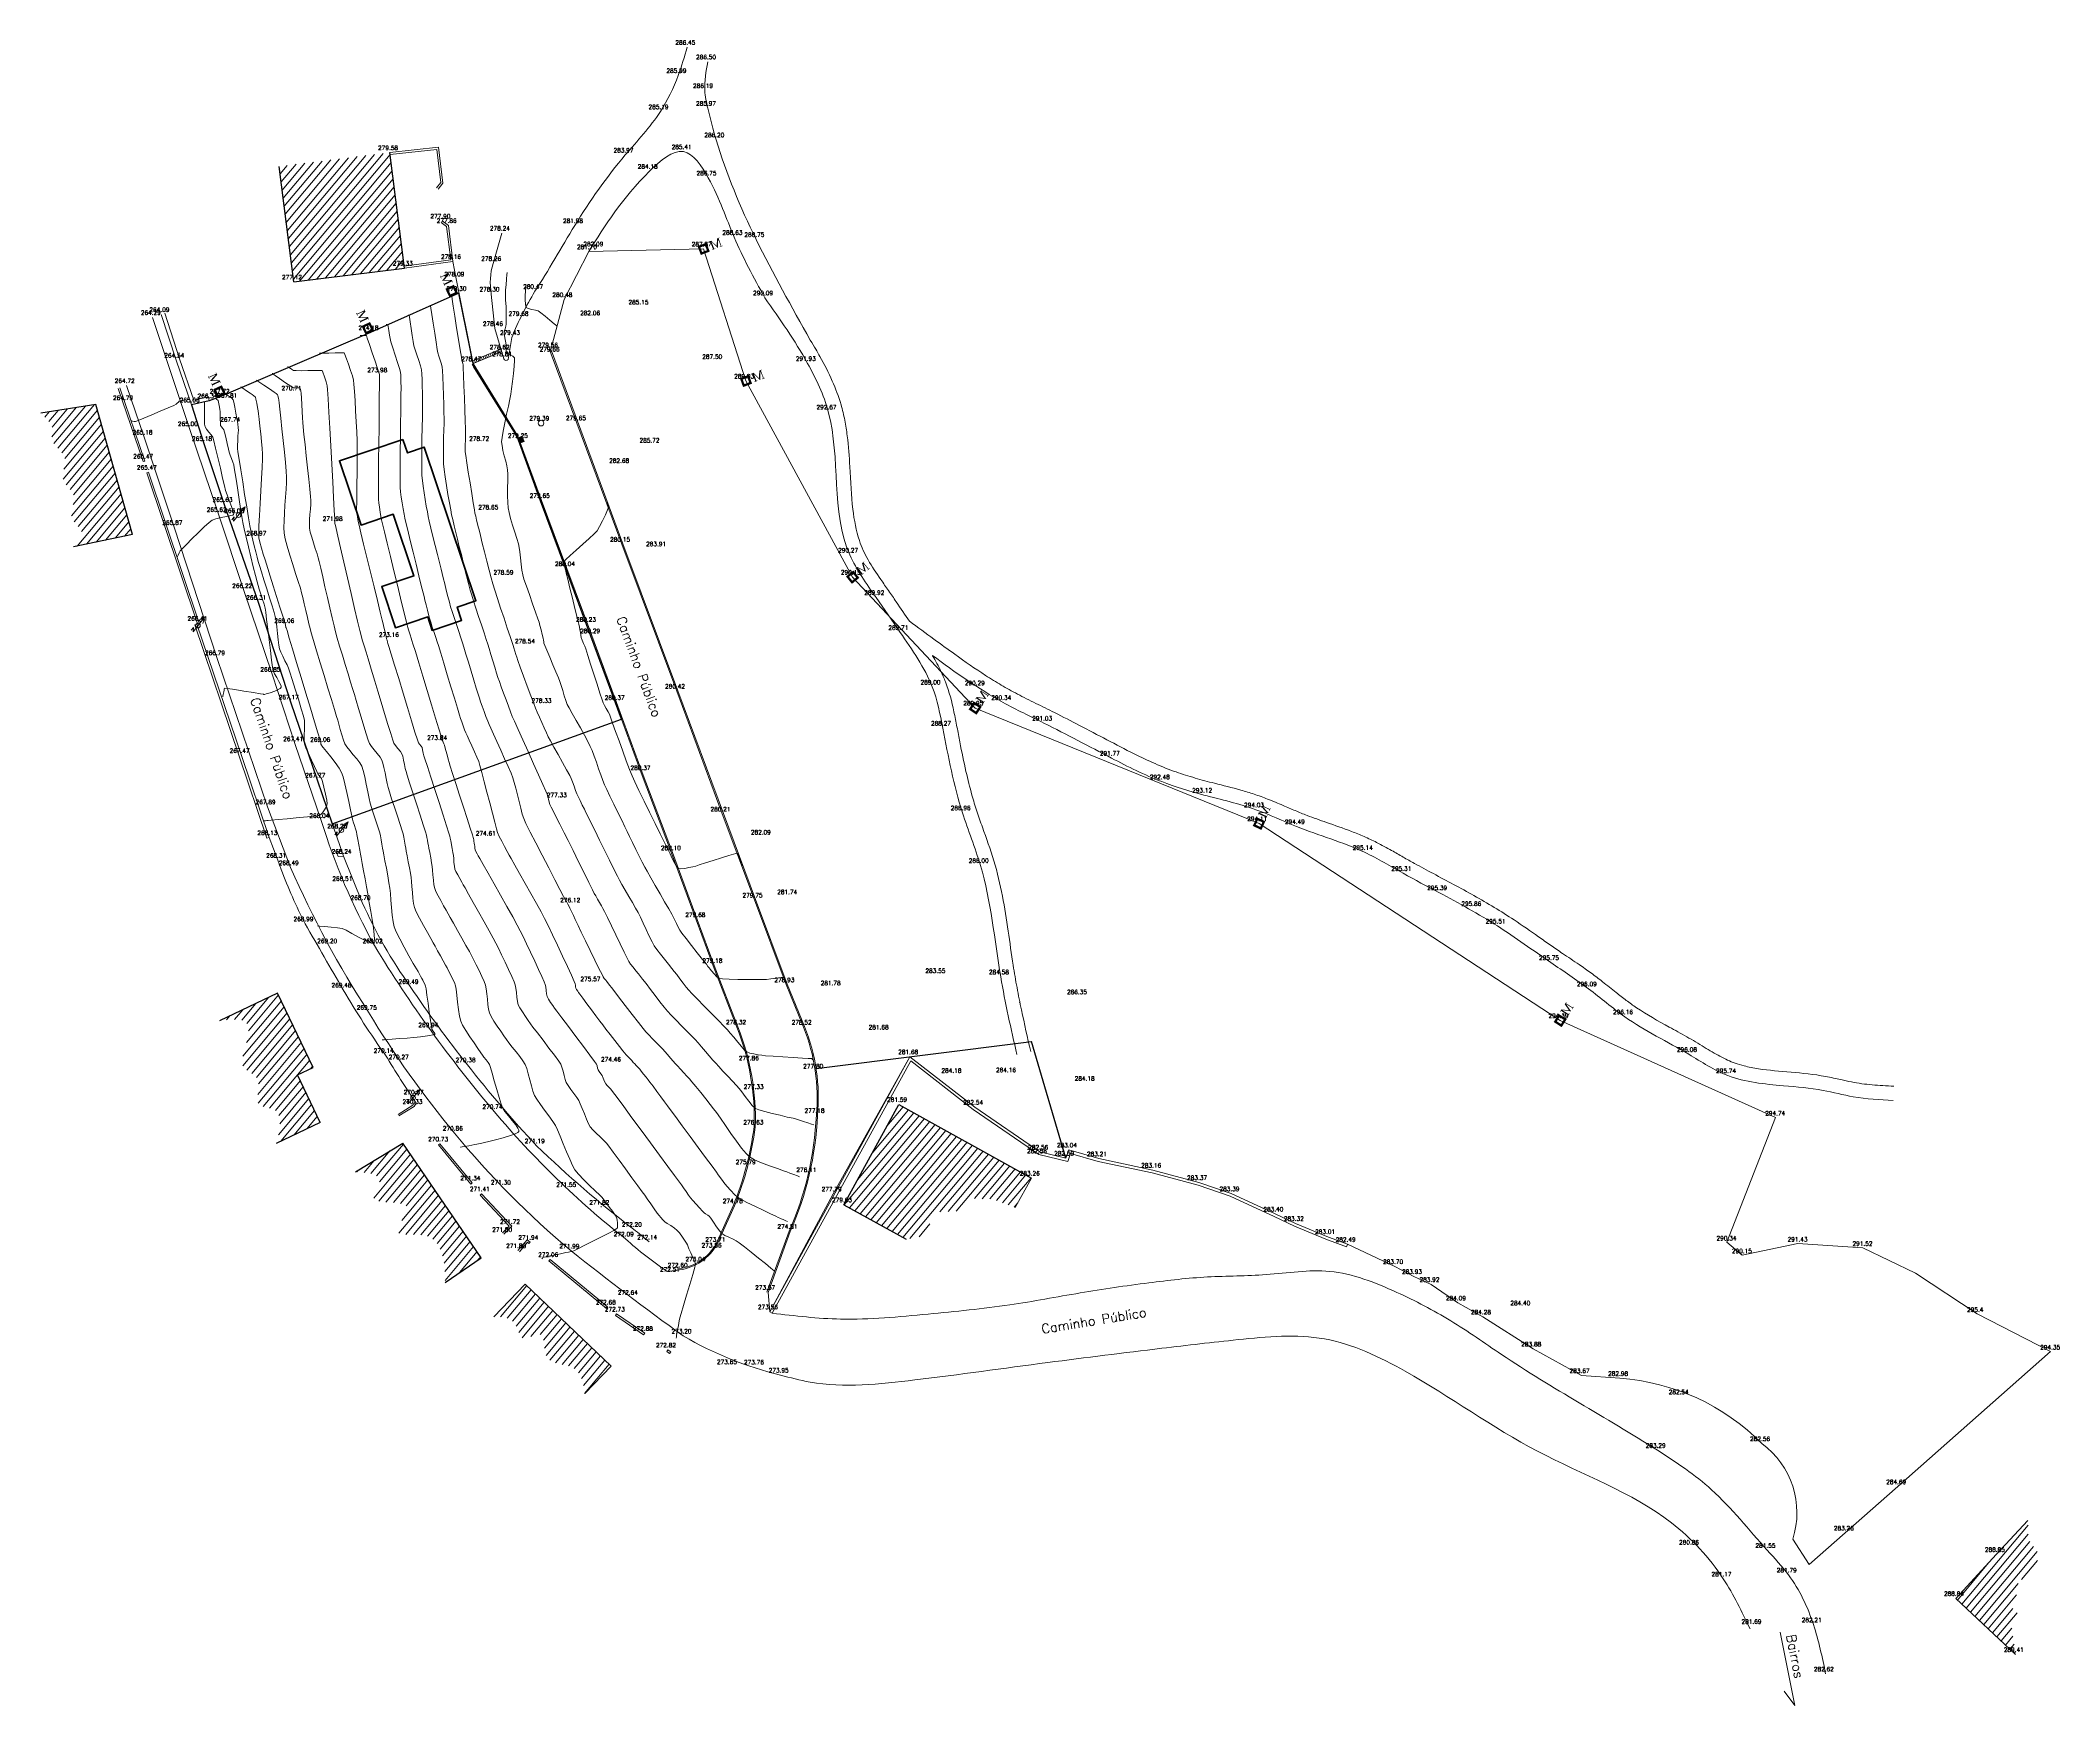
# Model space of a CAD drawing. Extents: x -10901 to -10687, y 151248 to 151425.
import ezdxf

# ---------------------------------------------------------------- set-up
doc = ezdxf.new("R2010")
doc.units = 0
doc.header["$LTSCALE"] = 0.1
doc.layers.get('0').update_dxf_attribs({"lineweight": 15})
for name, color, linetype, lineweight in [('Aguas Pluviais', 172, 'Continuous', 15), ('caminhos', 250, 'Continuous', 15), ('CONSTRUÇOES', 12, 'Continuous', 15), ('lancil', 225, 'Continuous', 15), ('MUROS', 250, 'Continuous', 15), ('Paredes', 7, 'Continuous', 30), ('Partilha', 1, 'Continuous', 30), ('PONTOS', 7, 'Continuous', 15), ('Poste Edp', 220, 'Continuous', 15), ('Tampa Saneamento', 1, 'Continuous', 15), ('Texto', 7, 'Continuous', 15), ('TOPO-CN_MESTRAS', 24, 'Continuous', 15), ('TOPO-CN_NORMAIS', 45, 'Continuous', 15)]:
    doc.layers.add(name, color=color, linetype=linetype, lineweight=lineweight)
doc.layers.add('LIM_MARCO_PARTILHA', color=40, linetype='Continuous')
doc.layers.add('VR100', color=250, linetype='Continuous')
doc.styles.get("Standard").update_dxf_attribs({"font": 'simplex.shx'})
doc.styles.add('TIMES NEW ROMAN', font='times.ttf')
pattern_1 = [(50.0087128, (-87941.8954, 144122.8736), (-0.486500285, 0.408096156), [])]

# ---------------------------------------------------------------- blocks, each defined once
blk = doc.blocks.new('A$C06F97CB2')
at = {"layer": 'LIM_MARCO_PARTILHA', "const_width": 0.24, "elevation": -36.36}
blk.add_lwpolyline([(2.63, 1.97), (2.07, 1.43), (1.54, 1.98), (2.09, 2.52)], close=True, dxfattribs=at)
at = {"layer": 'LIM_MARCO_PARTILHA', "style": 'TIMES NEW ROMAN'}
blk.add_text('M ', height=0.96, rotation=44.0028, dxfattribs=at).set_placement((0.92, 0.24, -36.36))
blk = doc.blocks.new('*U3353', base_point=(-10857.6554, 151401.3549))
at = {"layer": 'PONTOS', "color": 250, "insert": (-10858.9054, 151401.8549), "char_height": 0.45, "attachment_point": 4}
blk.add_mtext('278.16', dxfattribs=at)
blk = doc.blocks.new('A$C32644AAF')
at = {"layer": 'Aguas Pluviais'}
for p, q in [((0.41, 0.7, 0), (0, 0.26)), ((0.69, 0.44, 0), (0.29, 0, 0))]:
    blk.add_line(p, q, dxfattribs=at)
at = {"layer": 'Aguas Pluviais', "elevation": 0}
for points in [[(0.29, 0), (0, 0.26)], [(0.32, 0.04), (0.03, 0.3)], [(0.35, 0.07), (0.07, 0.34)], [(0.39, 0.11), (0.1, 0.37)], [(0.42, 0.15), (0.14, 0.41)], [(0.45, 0.18), (0.17, 0.45)], [(0.49, 0.22), (0.2, 0.48)], [(0.52, 0.26), (0.24, 0.52)], [(0.56, 0.3), (0.27, 0.56)], [(0.59, 0.33), (0.3, 0.59)], [(0.62, 0.37), (0.34, 0.63)], [(0.66, 0.41), (0.37, 0.67)], [(0.69, 0.44), (0.41, 0.7)]]:
    blk.add_lwpolyline(points, dxfattribs=at)
blk = doc.blocks.new('POSTE-EDP')
for p, q in [((-0.52, -0.65), (0.7, 0.88)), ((0.7, 0.88), (0.11, 0.56)), ((0.11, 0.56), (0.32, 0.4)), ((0.7, 0.88), (0.52, 0.23)), ((-0.71, -0.5), (-0.46, -0.19)), ((-0.52, -0.65), (-0.46, -0.19))]:
    blk.add_line(p, q)
blk.add_circle((0, 0), 0.25)
blk = doc.blocks.new('*U3089', base_point=(-10871.54, 151350.1))
at = {"layer": 'PONTOS', "color": 250, "insert": (-10872.79, 151350.6), "char_height": 0.45, "attachment_point": 4}
blk.add_mtext('269.06', dxfattribs=at)
blk = doc.blocks.new('*U3090', base_point=(-10719.62, 151256.49))
at = {"layer": 'PONTOS', "color": 250, "insert": (-10720.87, 151256.99), "char_height": 0.45, "attachment_point": 4}
blk.add_mtext('281.69', dxfattribs=at)
blk = doc.blocks.new('*U3091', base_point=(-10722.8, 151261.52))
at = {"layer": 'PONTOS', "color": 250, "insert": (-10724.05, 151262.02), "char_height": 0.45, "attachment_point": 4}
blk.add_mtext('281.17', dxfattribs=at)
blk = doc.blocks.new('*U3093', base_point=(-10711.94, 151251.44))
at = {"layer": 'PONTOS', "color": 250, "insert": (-10713.19, 151251.94), "char_height": 0.45, "attachment_point": 4}
blk.add_mtext('282.62', dxfattribs=at)
blk = doc.blocks.new('*U3094', base_point=(-10713.23, 151256.66))
at = {"layer": 'PONTOS', "color": 250, "insert": (-10714.48, 151257.16), "char_height": 0.45, "attachment_point": 4}
blk.add_mtext('282.21', dxfattribs=at)
blk = doc.blocks.new('*U3096', base_point=(-10718.14, 151264.56))
at = {"layer": 'PONTOS', "color": 250, "insert": (-10719.39, 151265.06), "char_height": 0.45, "attachment_point": 4}
blk.add_mtext('281.55', dxfattribs=at)
blk = doc.blocks.new('*U3103', base_point=(-10718.71, 151275.88))
at = {"layer": 'PONTOS', "color": 250, "insert": (-10719.96, 151276.38), "char_height": 0.45, "attachment_point": 4}
blk.add_mtext('282.56', dxfattribs=at)
blk = doc.blocks.new('*U3095', base_point=(-10715.88, 151261.94))
at = {"layer": 'PONTOS', "color": 250, "insert": (-10717.13, 151262.44), "char_height": 0.45, "attachment_point": 4}
blk.add_mtext('281.79', dxfattribs=at)
blk = doc.blocks.new('*U3092', base_point=(-10726.25, 151264.9))
at = {"layer": 'PONTOS', "color": 250, "insert": (-10727.5, 151265.4), "char_height": 0.45, "attachment_point": 4}
blk.add_mtext('280.86', dxfattribs=at)
blk = doc.blocks.new('*U3098', base_point=(-10693.79, 151264.13))
at = {"layer": 'PONTOS', "color": 250, "insert": (-10695.04, 151264.63), "char_height": 0.45, "attachment_point": 4}
blk.add_mtext('288.85', dxfattribs=at)
blk = doc.blocks.new('*U3105', base_point=(-10733.78, 151282.81))
at = {"layer": 'PONTOS', "color": 250, "insert": (-10735.03, 151283.31), "char_height": 0.45, "attachment_point": 4}
blk.add_mtext('282.98', dxfattribs=at)
blk = doc.blocks.new('*U3099', base_point=(-10691.78, 151253.5))
at = {"layer": 'PONTOS', "color": 250, "insert": (-10693.03, 151254), "char_height": 0.45, "attachment_point": 4}
blk.add_mtext('289.41', dxfattribs=at)
blk = doc.blocks.new('*U3107', base_point=(-10743, 151285.93))
at = {"layer": 'PONTOS', "color": 250, "insert": (-10744.25, 151286.43), "char_height": 0.45, "attachment_point": 4}
blk.add_mtext('283.88', dxfattribs=at)
blk = doc.blocks.new('*U3097', base_point=(-10729.79, 151275.17))
at = {"layer": 'PONTOS', "color": 250, "insert": (-10731.04, 151275.67), "char_height": 0.45, "attachment_point": 4}
blk.add_mtext('283.29', dxfattribs=at)
blk = doc.blocks.new('*U3100', base_point=(-10698.13, 151259.45))
at = {"layer": 'PONTOS', "color": 250, "insert": (-10699.38, 151259.95), "char_height": 0.45, "attachment_point": 4}
blk.add_mtext('288.84', dxfattribs=at)
blk = doc.blocks.new('*U3102', base_point=(-10709.82427, 151266.403835))
at = {"layer": 'PONTOS', "color": 250, "insert": (-10711.07427, 151266.903835), "char_height": 0.45, "attachment_point": 4}
blk.add_mtext('283.26', dxfattribs=at)
blk = doc.blocks.new('*U3101', base_point=(-10704.26, 151271.31))
at = {"layer": 'PONTOS', "color": 250, "insert": (-10705.51, 151271.81), "char_height": 0.45, "attachment_point": 4}
blk.add_mtext('284.69', dxfattribs=at)
blk = doc.blocks.new('*U3112', base_point=(-10726.47, 151317.2))
at = {"layer": 'PONTOS', "color": 250, "insert": (-10727.72, 151317.7), "char_height": 0.45, "attachment_point": 4}
blk.add_mtext('296.08', dxfattribs=at)
blk = doc.blocks.new('*U3104', base_point=(-10727.35, 151280.85))
at = {"layer": 'PONTOS', "color": 250, "insert": (-10728.6, 151281.35), "char_height": 0.45, "attachment_point": 4}
blk.add_mtext('282.54', dxfattribs=at)
blk = doc.blocks.new('*U3109', base_point=(-10750.99, 151290.81))
at = {"layer": 'PONTOS', "color": 250, "insert": (-10752.24, 151291.31), "char_height": 0.45, "attachment_point": 4}
blk.add_mtext('284.09', dxfattribs=at)
blk = doc.blocks.new('*U3106', base_point=(-10737.87, 151283.1))
at = {"layer": 'PONTOS', "color": 250, "insert": (-10739.12, 151283.6), "char_height": 0.45, "attachment_point": 4}
blk.add_mtext('283.67', dxfattribs=at)
blk = doc.blocks.new('*U3108', base_point=(-10748.34, 151289.33))
at = {"layer": 'PONTOS', "color": 250, "insert": (-10749.59, 151289.83), "char_height": 0.45, "attachment_point": 4}
blk.add_mtext('284.28', dxfattribs=at)
blk = doc.blocks.new('*U3111', base_point=(-10722.32, 151314.94))
at = {"layer": 'PONTOS', "color": 250, "insert": (-10723.57, 151315.44), "char_height": 0.45, "attachment_point": 4}
blk.add_mtext('295.74', dxfattribs=at)
blk = doc.blocks.new('*U3119', base_point=(-10803.56, 151342.84))
at = {"layer": 'PONTOS', "color": 250, "insert": (-10804.81, 151343.34), "char_height": 0.45, "attachment_point": 4}
blk.add_mtext('286.96', dxfattribs=at)
blk = doc.blocks.new('*U3121', base_point=(-10815.51, 151370.19))
at = {"layer": 'PONTOS', "color": 250, "insert": (-10816.76, 151370.69), "char_height": 0.45, "attachment_point": 4}
blk.add_mtext('290.27', dxfattribs=at)
blk = doc.blocks.new('*U3110', base_point=(-10740.11, 151320.78))
at = {"layer": 'PONTOS', "color": 250, "insert": (-10741.36, 151321.28), "char_height": 0.45, "attachment_point": 4}
blk.add_mtext('294.39', dxfattribs=at)
blk = doc.blocks.new('*U3113', base_point=(-10733.26, 151321.18))
at = {"layer": 'PONTOS', "color": 250, "insert": (-10734.51, 151321.68), "char_height": 0.45, "attachment_point": 4}
blk.add_mtext('296.16', dxfattribs=at)
blk = doc.blocks.new('*U3122', base_point=(-10812.73, 151365.69))
at = {"layer": 'PONTOS', "color": 250, "insert": (-10813.98, 151366.19), "char_height": 0.45, "attachment_point": 4}
blk.add_mtext('289.92', dxfattribs=at)
blk = doc.blocks.new('*U3117', base_point=(-10752.9799, 151334.35514))
at = {"layer": 'PONTOS', "color": 250, "insert": (-10754.2299, 151334.85514), "char_height": 0.45, "attachment_point": 4}
blk.add_mtext('295.39', dxfattribs=at)
blk = doc.blocks.new('*U3116', base_point=(-10746.78, 151330.81))
at = {"layer": 'PONTOS', "color": 250, "insert": (-10748.03, 151331.31), "char_height": 0.45, "attachment_point": 4}
blk.add_mtext('295.51', dxfattribs=at)
blk = doc.blocks.new('*U3114', base_point=(-10737.1, 151324.15))
at = {"layer": 'PONTOS', "color": 250, "insert": (-10738.35, 151324.65), "char_height": 0.45, "attachment_point": 4}
blk.add_mtext('296.09', dxfattribs=at)
blk = doc.blocks.new('*U3115', base_point=(-10741.11, 151326.94))
at = {"layer": 'PONTOS', "color": 250, "insert": (-10742.36, 151327.44), "char_height": 0.45, "attachment_point": 4}
blk.add_mtext('295.75', dxfattribs=at)
blk = doc.blocks.new('*U3118', base_point=(-10799.5, 151325.42))
at = {"layer": 'PONTOS', "color": 250, "insert": (-10800.75, 151325.92), "char_height": 0.45, "attachment_point": 4}
blk.add_mtext('284.58', dxfattribs=at)
blk = doc.blocks.new('*U3120', base_point=(-10805.65, 151351.82))
at = {"layer": 'PONTOS', "color": 250, "insert": (-10806.9, 151352.32), "char_height": 0.45, "attachment_point": 4}
blk.add_mtext('288.27', dxfattribs=at)
blk = doc.blocks.new('*U3124', base_point=(-10806.76, 151356.18))
at = {"layer": 'PONTOS', "color": 250, "insert": (-10808.01, 151356.68), "char_height": 0.45, "attachment_point": 4}
blk.add_mtext('289.00', dxfattribs=at)
blk = doc.blocks.new('*U3125', base_point=(-10799.25, 151354.55))
at = {"layer": 'PONTOS', "color": 250, "insert": (-10800.5, 151355.05), "char_height": 0.45, "attachment_point": 4}
blk.add_mtext('290.34', dxfattribs=at)
blk = doc.blocks.new('*U3123', base_point=(-10810.18, 151361.98))
at = {"layer": 'PONTOS', "color": 250, "insert": (-10811.43, 151362.48), "char_height": 0.45, "attachment_point": 4}
blk.add_mtext('289.71', dxfattribs=at)
blk = doc.blocks.new('*U3128', base_point=(-10782.42, 151346.13))
at = {"layer": 'PONTOS', "color": 250, "insert": (-10783.67, 151346.63), "char_height": 0.45, "attachment_point": 4}
blk.add_mtext('292.48', dxfattribs=at)
blk = doc.blocks.new('*U3129', base_point=(-10777.93, 151344.71))
at = {"layer": 'PONTOS', "color": 250, "insert": (-10779.18, 151345.21), "char_height": 0.45, "attachment_point": 4}
blk.add_mtext('293.12', dxfattribs=at)
blk = doc.blocks.new('*U3126', base_point=(-10794.91, 151352.35))
at = {"layer": 'PONTOS', "color": 250, "insert": (-10796.16, 151352.85), "char_height": 0.45, "attachment_point": 4}
blk.add_mtext('291.03', dxfattribs=at)
blk = doc.blocks.new('*U3127', base_point=(-10787.73, 151348.63))
at = {"layer": 'PONTOS', "color": 250, "insert": (-10788.98, 151349.13), "char_height": 0.45, "attachment_point": 4}
blk.add_mtext('291.77', dxfattribs=at)
blk = doc.blocks.new('*U3131', base_point=(-10772.08, 151341.69))
at = {"layer": 'PONTOS', "color": 250, "insert": (-10773.33, 151342.19), "char_height": 0.45, "attachment_point": 4}
blk.add_mtext('294.11', dxfattribs=at)
blk = doc.blocks.new('*U3138', base_point=(-10804.54, 151314.97))
at = {"layer": 'PONTOS', "color": 250, "insert": (-10805.79, 151315.47), "char_height": 0.45, "attachment_point": 4}
blk.add_mtext('284.18', dxfattribs=at)
blk = doc.blocks.new('*U3133', base_point=(-10760.88, 151338.63))
at = {"layer": 'PONTOS', "color": 250, "insert": (-10762.13, 151339.13), "char_height": 0.45, "attachment_point": 4}
blk.add_mtext('295.14', dxfattribs=at)
blk = doc.blocks.new('*U3130', base_point=(-10772.42, 151343.16))
at = {"layer": 'PONTOS', "color": 250, "insert": (-10773.67, 151343.66), "char_height": 0.45, "attachment_point": 4}
blk.add_mtext('294.03', dxfattribs=at)
blk = doc.blocks.new('*U3132', base_point=(-10768.09, 151341.37))
at = {"layer": 'PONTOS', "color": 250, "insert": (-10769.34, 151341.87), "char_height": 0.45, "attachment_point": 4}
blk.add_mtext('294.49', dxfattribs=at)
blk = doc.blocks.new('*U3137', base_point=(-10815.22, 151367.84))
at = {"layer": 'PONTOS', "color": 250, "insert": (-10816.47, 151368.34), "char_height": 0.45, "attachment_point": 4}
blk.add_mtext('290.15', dxfattribs=at)
blk = doc.blocks.new('*U3134', base_point=(-10756.79, 151336.41))
at = {"layer": 'PONTOS', "color": 250, "insert": (-10758.04, 151336.91), "char_height": 0.45, "attachment_point": 4}
blk.add_mtext('295.31', dxfattribs=at)
blk = doc.blocks.new('*U3146', base_point=(-10753.8, 151292.78))
at = {"layer": 'PONTOS', "color": 250, "insert": (-10755.05, 151293.28), "char_height": 0.45, "attachment_point": 4}
blk.add_mtext('283.92', dxfattribs=at)
blk = doc.blocks.new('*U3135', base_point=(-10749.36, 151332.68))
at = {"layer": 'PONTOS', "color": 250, "insert": (-10750.61, 151333.18), "char_height": 0.45, "attachment_point": 4}
blk.add_mtext('295.86', dxfattribs=at)
blk = doc.blocks.new('*U3136', base_point=(-10802.22, 151353.96))
at = {"layer": 'PONTOS', "color": 250, "insert": (-10803.47, 151354.46), "char_height": 0.45, "attachment_point": 4}
blk.add_mtext('289.95', dxfattribs=at)
blk = doc.blocks.new('*U3147', base_point=(-10744.16, 151290.29))
at = {"layer": 'PONTOS', "color": 250, "insert": (-10745.41, 151290.79), "char_height": 0.45, "attachment_point": 4}
blk.add_mtext('284.40', dxfattribs=at)
blk = doc.blocks.new('*U3140', base_point=(-10806.24, 151325.56))
at = {"layer": 'PONTOS', "color": 250, "insert": (-10807.49, 151326.06), "char_height": 0.45, "attachment_point": 4}
blk.add_mtext('283.55', dxfattribs=at)
blk = doc.blocks.new('*U3139', base_point=(-10790.4, 151314.13))
at = {"layer": 'PONTOS', "color": 250, "insert": (-10791.65, 151314.63), "char_height": 0.45, "attachment_point": 4}
blk.add_mtext('284.18', dxfattribs=at)
blk = doc.blocks.new('*U3151', base_point=(-10770.37, 151300.25))
at = {"layer": 'PONTOS', "color": 250, "insert": (-10771.62, 151300.75), "char_height": 0.45, "attachment_point": 4}
blk.add_mtext('283.40', dxfattribs=at)
blk = doc.blocks.new('*U3141', base_point=(-10801.65, 151337.25))
at = {"layer": 'PONTOS', "color": 250, "insert": (-10802.9, 151337.75), "char_height": 0.45, "attachment_point": 4}
blk.add_mtext('286.00', dxfattribs=at)
blk = doc.blocks.new('*U3152', base_point=(-10775.03, 151302.41))
at = {"layer": 'PONTOS', "color": 250, "insert": (-10776.28, 151302.91), "char_height": 0.45, "attachment_point": 4}
blk.add_mtext('283.39', dxfattribs=at)
blk = doc.blocks.new('*U3142', base_point=(-10791.22, 151323.3))
at = {"layer": 'PONTOS', "color": 250, "insert": (-10792.47, 151323.8), "char_height": 0.45, "attachment_point": 4}
blk.add_mtext('286.35', dxfattribs=at)
blk = doc.blocks.new('*U3153', base_point=(-10778.47, 151303.59))
at = {"layer": 'PONTOS', "color": 250, "insert": (-10779.72, 151304.09), "char_height": 0.45, "attachment_point": 4}
blk.add_mtext('283.37', dxfattribs=at)
blk = doc.blocks.new('*U3143', base_point=(-10802.06, 151356.1))
at = {"layer": 'PONTOS', "color": 250, "insert": (-10803.31, 151356.6), "char_height": 0.45, "attachment_point": 4}
blk.add_mtext('290.29', dxfattribs=at)
blk = doc.blocks.new('*U3148', base_point=(-10762.7, 151297.03))
at = {"layer": 'PONTOS', "color": 250, "insert": (-10763.95, 151297.53), "char_height": 0.45, "attachment_point": 4}
blk.add_mtext('282.49', dxfattribs=at)
blk = doc.blocks.new('*U3145', base_point=(-10755.66, 151293.62))
at = {"layer": 'PONTOS', "color": 250, "insert": (-10756.91, 151294.12), "char_height": 0.45, "attachment_point": 4}
blk.add_mtext('283.93', dxfattribs=at)
blk = doc.blocks.new('*U3144', base_point=(-10757.66, 151294.68))
at = {"layer": 'PONTOS', "color": 250, "insert": (-10758.91, 151295.18), "char_height": 0.45, "attachment_point": 4}
blk.add_mtext('283.70', dxfattribs=at)
blk = doc.blocks.new('*U3149', base_point=(-10764.88, 151297.87))
at = {"layer": 'PONTOS', "color": 250, "insert": (-10766.13, 151298.37), "char_height": 0.45, "attachment_point": 4}
blk.add_mtext('283.01', dxfattribs=at)
blk = doc.blocks.new('*U3150', base_point=(-10768.2, 151299.25))
at = {"layer": 'PONTOS', "color": 250, "insert": (-10769.45, 151299.75), "char_height": 0.45, "attachment_point": 4}
blk.add_mtext('283.32', dxfattribs=at)
blk = doc.blocks.new('*U3160', base_point=(-10795.46, 151306.43))
at = {"layer": 'PONTOS', "color": 250, "insert": (-10796.71, 151306.93), "char_height": 0.45, "attachment_point": 4}
blk.add_mtext('282.56', dxfattribs=at)
blk = doc.blocks.new('*U3156', base_point=(-10792.28, 151307.05))
at = {"layer": 'PONTOS', "color": 250, "insert": (-10793.53, 151307.55), "char_height": 0.45, "attachment_point": 4}
blk.add_mtext('283.04', dxfattribs=at)
blk = doc.blocks.new('*U3154', base_point=(-10783.34, 151304.9))
at = {"layer": 'PONTOS', "color": 250, "insert": (-10784.59, 151305.4), "char_height": 0.45, "attachment_point": 4}
blk.add_mtext('283.16', dxfattribs=at)
blk = doc.blocks.new('*U3155', base_point=(-10789.1, 151306.12))
at = {"layer": 'PONTOS', "color": 250, "insert": (-10790.35, 151306.62), "char_height": 0.45, "attachment_point": 4}
blk.add_mtext('283.21', dxfattribs=at)
blk = doc.blocks.new('*U3159', base_point=(-10795.33, 151306.83))
at = {"layer": 'PONTOS', "color": 250, "insert": (-10796.58, 151307.33), "char_height": 0.45, "attachment_point": 4}
blk.add_mtext('282.56', dxfattribs=at)
blk = doc.blocks.new('*U3166', base_point=(-10829.93, 151390.74))
at = {"layer": 'PONTOS', "color": 250, "insert": (-10831.18, 151391.24), "char_height": 0.45, "attachment_point": 4}
blk.add_mtext('287.50', dxfattribs=at)
blk = doc.blocks.new('*U3158', base_point=(-10796.23, 151304.06))
at = {"layer": 'PONTOS', "color": 250, "insert": (-10797.48, 151304.56), "char_height": 0.45, "attachment_point": 4}
blk.add_mtext('283.26', dxfattribs=at)
blk = doc.blocks.new('*U3167', base_point=(-10842.89, 151395.37))
at = {"layer": 'PONTOS', "color": 250, "insert": (-10844.14, 151395.87), "char_height": 0.45, "attachment_point": 4}
blk.add_mtext('282.06', dxfattribs=at)
blk = doc.blocks.new('*U3157', base_point=(-10792.58, 151306.18))
at = {"layer": 'PONTOS', "color": 250, "insert": (-10793.83, 151306.68), "char_height": 0.45, "attachment_point": 4}
blk.add_mtext('282.59', dxfattribs=at)
blk = doc.blocks.new('*U3161', base_point=(-10802.24, 151311.59))
at = {"layer": 'PONTOS', "color": 250, "insert": (-10803.49, 151312.09), "char_height": 0.45, "attachment_point": 4}
blk.add_mtext('282.54', dxfattribs=at)
blk = doc.blocks.new('*U3170', base_point=(-10847.36, 151391.97))
at = {"layer": 'PONTOS', "color": 250, "insert": (-10848.61, 151392.47), "char_height": 0.45, "attachment_point": 4}
blk.add_mtext('279.56', dxfattribs=at)
blk = doc.blocks.new('*U3163', base_point=(-10862.78, 151400.64))
at = {"layer": 'PONTOS', "color": 250, "insert": (-10864.03, 151401.14), "char_height": 0.45, "attachment_point": 4}
blk.add_mtext('279.33', dxfattribs=at)
blk = doc.blocks.new('*U3162', base_point=(-10874.53, 151399.18))
at = {"layer": 'PONTOS', "color": 250, "insert": (-10875.78, 151399.68), "char_height": 0.45, "attachment_point": 4}
blk.add_mtext('277.12', dxfattribs=at)
blk = doc.blocks.new('*U3172', base_point=(-10842.55, 151402.7))
at = {"layer": 'PONTOS', "color": 250, "insert": (-10843.8, 151403.2), "char_height": 0.45, "attachment_point": 4}
blk.add_mtext('282.09', dxfattribs=at)
blk = doc.blocks.new('*U3164', base_point=(-10864.34, 151412.9))
at = {"layer": 'PONTOS', "color": 250, "insert": (-10865.59, 151413.4), "char_height": 0.45, "attachment_point": 4}
blk.add_mtext('279.58', dxfattribs=at)
blk = doc.blocks.new('*U3174', base_point=(-10836.78, 151410.92))
at = {"layer": 'PONTOS', "color": 250, "insert": (-10838.03, 151411.42), "char_height": 0.45, "attachment_point": 4}
blk.add_mtext('284.18', dxfattribs=at)
blk = doc.blocks.new('*U3171', base_point=(-10845.84, 151397.3))
at = {"layer": 'PONTOS', "color": 250, "insert": (-10847.09, 151397.8), "char_height": 0.45, "attachment_point": 4}
blk.add_mtext('280.48', dxfattribs=at)
blk = doc.blocks.new('*U3165', base_point=(-10836.59, 151381.85))
at = {"layer": 'PONTOS', "color": 250, "insert": (-10837.84, 151382.35), "char_height": 0.45, "attachment_point": 4}
blk.add_mtext('285.72', dxfattribs=at)
blk = doc.blocks.new('*U3169', base_point=(-10839.81, 151379.7))
at = {"layer": 'PONTOS', "color": 250, "insert": (-10841.06, 151380.2), "char_height": 0.45, "attachment_point": 4}
blk.add_mtext('282.68', dxfattribs=at)
blk = doc.blocks.new('*U3168', base_point=(-10837.76, 151396.52))
at = {"layer": 'PONTOS', "color": 250, "insert": (-10839.01, 151397.02), "char_height": 0.45, "attachment_point": 4}
blk.add_mtext('285.15', dxfattribs=at)
blk = doc.blocks.new('*U3173', base_point=(-10843.23, 151402.39))
at = {"layer": 'PONTOS', "color": 250, "insert": (-10844.48, 151402.89), "char_height": 0.45, "attachment_point": 4}
blk.add_mtext('281.70', dxfattribs=at)
blk = doc.blocks.new('*U3175', base_point=(-10833.18, 151413))
at = {"layer": 'PONTOS', "color": 250, "insert": (-10834.43, 151413.5), "char_height": 0.45, "attachment_point": 4}
blk.add_mtext('285.41', dxfattribs=at)
blk = doc.blocks.new('*U3184', base_point=(-10829.71, 151414.26))
at = {"layer": 'PONTOS', "color": 250, "insert": (-10830.96, 151414.76), "char_height": 0.45, "attachment_point": 4}
blk.add_mtext('286.20', dxfattribs=at)
blk = doc.blocks.new('*U3177', base_point=(-10831.05, 151402.68))
at = {"layer": 'PONTOS', "color": 250, "insert": (-10832.3, 151403.18), "char_height": 0.45, "attachment_point": 4}
blk.add_mtext('287.87', dxfattribs=at)
blk = doc.blocks.new('*U3186', base_point=(-10830.91, 151419.49))
at = {"layer": 'PONTOS', "color": 250, "insert": (-10832.16, 151419.99), "char_height": 0.45, "attachment_point": 4}
blk.add_mtext('286.19', dxfattribs=at)
blk = doc.blocks.new('*U3176', base_point=(-10830.54, 151410.22))
at = {"layer": 'PONTOS', "color": 250, "insert": (-10831.79, 151410.72), "char_height": 0.45, "attachment_point": 4}
blk.add_mtext('286.75', dxfattribs=at)
blk = doc.blocks.new('*U3179', base_point=(-10817.8, 151385.38))
at = {"layer": 'PONTOS', "color": 250, "insert": (-10819.05, 151385.88), "char_height": 0.45, "attachment_point": 4}
blk.add_mtext('292.67', dxfattribs=at)
blk = doc.blocks.new('*U3180', base_point=(-10826.54, 151388.66))
at = {"layer": 'PONTOS', "color": 250, "insert": (-10827.79, 151389.16), "char_height": 0.45, "attachment_point": 4}
blk.add_mtext('289.03', dxfattribs=at)
blk = doc.blocks.new('*U3189', base_point=(-10833.73, 151421.09))
at = {"layer": 'PONTOS', "color": 250, "insert": (-10834.98, 151421.59), "char_height": 0.45, "attachment_point": 4}
blk.add_mtext('285.99', dxfattribs=at)
blk = doc.blocks.new('*U3178', base_point=(-10820, 151390.53))
at = {"layer": 'PONTOS', "color": 250, "insert": (-10821.25, 151391.03), "char_height": 0.45, "attachment_point": 4}
blk.add_mtext('291.93', dxfattribs=at)
blk = doc.blocks.new('*U3183', base_point=(-10827.79, 151403.91))
at = {"layer": 'PONTOS', "color": 250, "insert": (-10829.04, 151404.41), "char_height": 0.45, "attachment_point": 4}
blk.add_mtext('288.63', dxfattribs=at)
blk = doc.blocks.new('*U3191', base_point=(-10839.35, 151412.64))
at = {"layer": 'PONTOS', "color": 250, "insert": (-10840.6, 151413.14), "char_height": 0.45, "attachment_point": 4}
blk.add_mtext('283.97', dxfattribs=at)
blk = doc.blocks.new('*U3181', base_point=(-10824.54, 151397.49))
at = {"layer": 'PONTOS', "color": 250, "insert": (-10825.79, 151397.99), "char_height": 0.45, "attachment_point": 4}
blk.add_mtext('290.09', dxfattribs=at)
blk = doc.blocks.new('*U3182', base_point=(-10825.46, 151403.69))
at = {"layer": 'PONTOS', "color": 250, "insert": (-10826.71, 151404.19), "char_height": 0.45, "attachment_point": 4}
blk.add_mtext('288.75', dxfattribs=at)
blk = doc.blocks.new('*U3193', base_point=(-10848.94, 151398.18))
at = {"layer": 'PONTOS', "color": 250, "insert": (-10850.19, 151398.68), "char_height": 0.45, "attachment_point": 4}
blk.add_mtext('280.47', dxfattribs=at)
blk = doc.blocks.new('*U3185', base_point=(-10830.59, 151417.61))
at = {"layer": 'PONTOS', "color": 250, "insert": (-10831.84, 151418.11), "char_height": 0.45, "attachment_point": 4}
blk.add_mtext('285.97', dxfattribs=at)
blk = doc.blocks.new('*U3187', base_point=(-10830.59, 151422.54))
at = {"layer": 'PONTOS', "color": 250, "insert": (-10831.84, 151423.04), "char_height": 0.45, "attachment_point": 4}
blk.add_mtext('286.50', dxfattribs=at)
blk = doc.blocks.new('*U3198', base_point=(-10824.77, 151340.26))
at = {"layer": 'PONTOS', "color": 250, "insert": (-10826.02, 151340.76), "char_height": 0.45, "attachment_point": 4}
blk.add_mtext('282.09', dxfattribs=at)
blk = doc.blocks.new('*U3188', base_point=(-10832.78, 151424.08))
at = {"layer": 'PONTOS', "color": 250, "insert": (-10834.03, 151424.58), "char_height": 0.45, "attachment_point": 4}
blk.add_mtext('286.45', dxfattribs=at)
blk = doc.blocks.new('*U3190', base_point=(-10835.63, 151417.25))
at = {"layer": 'PONTOS', "color": 250, "insert": (-10836.88, 151417.75), "char_height": 0.45, "attachment_point": 4}
blk.add_mtext('285.19', dxfattribs=at)
blk = doc.blocks.new('*U3192', base_point=(-10844.71, 151405.16))
at = {"layer": 'PONTOS', "color": 250, "insert": (-10845.96, 151405.66), "char_height": 0.45, "attachment_point": 4}
blk.add_mtext('281.98', dxfattribs=at)
blk = doc.blocks.new('*U3194', base_point=(-10812.27, 151319.57))
at = {"layer": 'PONTOS', "color": 250, "insert": (-10813.52, 151320.07), "char_height": 0.45, "attachment_point": 4}
blk.add_mtext('281.68', dxfattribs=at)
blk = doc.blocks.new('*U3195', base_point=(-10817.36, 151324.26))
at = {"layer": 'PONTOS', "color": 250, "insert": (-10818.61, 151324.76), "char_height": 0.45, "attachment_point": 4}
blk.add_mtext('281.78', dxfattribs=at)
blk = doc.blocks.new('*U3204', base_point=(-10839.71, 151371.34))
at = {"layer": 'PONTOS', "color": 250, "insert": (-10840.96, 151371.84), "char_height": 0.45, "attachment_point": 4}
blk.add_mtext('280.15', dxfattribs=at)
blk = doc.blocks.new('*U3197', base_point=(-10835.89, 151370.86))
at = {"layer": 'PONTOS', "color": 250, "insert": (-10837.14, 151371.36), "char_height": 0.45, "attachment_point": 4}
blk.add_mtext('283.91', dxfattribs=at)
blk = doc.blocks.new('*U3205', base_point=(-10833.88, 151355.75))
at = {"layer": 'PONTOS', "color": 250, "insert": (-10835.13, 151356.25), "char_height": 0.45, "attachment_point": 4}
blk.add_mtext('280.42', dxfattribs=at)
blk = doc.blocks.new('*U3196', base_point=(-10821.97, 151333.92))
at = {"layer": 'PONTOS', "color": 250, "insert": (-10823.22, 151334.42), "char_height": 0.45, "attachment_point": 4}
blk.add_mtext('281.74', dxfattribs=at)
blk = doc.blocks.new('*U3199', base_point=(-10817.26, 151302.38))
at = {"layer": 'PONTOS', "color": 250, "insert": (-10818.51, 151302.88), "char_height": 0.45, "attachment_point": 4}
blk.add_mtext('277.79', dxfattribs=at)
blk = doc.blocks.new('*U3207', base_point=(-10825.65, 151333.58))
at = {"layer": 'PONTOS', "color": 250, "insert": (-10826.9, 151334.08), "char_height": 0.45, "attachment_point": 4}
blk.add_mtext('279.75', dxfattribs=at)
blk = doc.blocks.new('*U3201', base_point=(-10798.75, 151315.03))
at = {"layer": 'PONTOS', "color": 250, "insert": (-10800, 151315.53), "char_height": 0.45, "attachment_point": 4}
blk.add_mtext('284.16', dxfattribs=at)
blk = doc.blocks.new('*U3200', base_point=(-10809.13, 151316.94))
at = {"layer": 'PONTOS', "color": 250, "insert": (-10810.38, 151317.44), "char_height": 0.45, "attachment_point": 4}
blk.add_mtext('281.68', dxfattribs=at)
blk = doc.blocks.new('*U3202', base_point=(-10810.31, 151311.88))
at = {"layer": 'PONTOS', "color": 250, "insert": (-10811.56, 151312.38), "char_height": 0.45, "attachment_point": 4}
blk.add_mtext('281.59', dxfattribs=at)
blk = doc.blocks.new('*U3203', base_point=(-10816.15, 151301.23))
at = {"layer": 'PONTOS', "color": 250, "insert": (-10817.4, 151301.73), "char_height": 0.45, "attachment_point": 4}
blk.add_mtext('279.03', dxfattribs=at)
blk = doc.blocks.new('*U3212', base_point=(-10821.95, 151298.42))
at = {"layer": 'PONTOS', "color": 250, "insert": (-10823.2, 151298.92), "char_height": 0.45, "attachment_point": 4}
blk.add_mtext('274.81', dxfattribs=at)
blk = doc.blocks.new('*U3206', base_point=(-10829.05, 151342.71))
at = {"layer": 'PONTOS', "color": 250, "insert": (-10830.3, 151343.21), "char_height": 0.45, "attachment_point": 4}
blk.add_mtext('280.21', dxfattribs=at)
blk = doc.blocks.new('*U3209', base_point=(-10819.21, 151315.43))
at = {"layer": 'PONTOS', "color": 250, "insert": (-10820.46, 151315.93), "char_height": 0.45, "attachment_point": 4}
blk.add_mtext('277.80', dxfattribs=at)
blk = doc.blocks.new('*U3208', base_point=(-10822.27, 151324.59))
at = {"layer": 'PONTOS', "color": 250, "insert": (-10823.52, 151325.09), "char_height": 0.45, "attachment_point": 4}
blk.add_mtext('278.93', dxfattribs=at)
blk = doc.blocks.new('*U3217', base_point=(-10802.06, 151356.1))
at = {"layer": 'PONTOS', "color": 250, "insert": (-10803.31, 151356.6), "char_height": 0.45, "attachment_point": 4}
blk.add_mtext('290.29', dxfattribs=at)
blk = doc.blocks.new('*U3211', base_point=(-10819.94, 151304.43))
at = {"layer": 'PONTOS', "color": 250, "insert": (-10821.19, 151304.93), "char_height": 0.45, "attachment_point": 4}
blk.add_mtext('276.11', dxfattribs=at)
blk = doc.blocks.new('*U3210', base_point=(-10819.07, 151310.72))
at = {"layer": 'PONTOS', "color": 250, "insert": (-10820.32, 151311.22), "char_height": 0.45, "attachment_point": 4}
blk.add_mtext('277.18', dxfattribs=at)
blk = doc.blocks.new('*U3220', base_point=(-10820.4434, 151320.0844))
at = {"layer": 'PONTOS', "color": 250, "insert": (-10821.6934, 151320.5844), "char_height": 0.45, "attachment_point": 4}
blk.add_mtext('278.52', dxfattribs=at)
blk = doc.blocks.new('*U3214', base_point=(-10824.02, 151289.87))
at = {"layer": 'PONTOS', "color": 250, "insert": (-10825.27, 151290.37), "char_height": 0.45, "attachment_point": 4}
blk.add_mtext('273.56', dxfattribs=at)
blk = doc.blocks.new('*U3221', base_point=(-10887.228, 151373.126))
at = {"layer": 'PONTOS', "color": 250, "insert": (-10888.478, 151373.626), "char_height": 0.45, "attachment_point": 4}
blk.add_mtext('265.87', dxfattribs=at)
blk = doc.blocks.new('*U3213', base_point=(-10824.31, 151291.95))
at = {"layer": 'PONTOS', "color": 250, "insert": (-10825.56, 151292.45), "char_height": 0.45, "attachment_point": 4}
blk.add_mtext('273.57', dxfattribs=at)
blk = doc.blocks.new('*U3215', base_point=(-10744.16, 151290.29))
at = {"layer": 'PONTOS', "color": 250, "insert": (-10745.41, 151290.79), "char_height": 0.45, "attachment_point": 4}
blk.add_mtext('284.40', dxfattribs=at)
blk = doc.blocks.new('*U3216', base_point=(-10749.36, 151332.68))
at = {"layer": 'PONTOS', "color": 250, "insert": (-10750.61, 151333.18), "char_height": 0.45, "attachment_point": 4}
blk.add_mtext('295.86', dxfattribs=at)
blk = doc.blocks.new('*U3218', base_point=(-10798.75, 151315.03))
at = {"layer": 'PONTOS', "color": 250, "insert": (-10800, 151315.53), "char_height": 0.45, "attachment_point": 4}
blk.add_mtext('284.16', dxfattribs=at)
blk = doc.blocks.new('*U3223', base_point=(-10892.4658, 151386.3708))
at = {"layer": 'PONTOS', "color": 250, "insert": (-10893.7158, 151386.8708), "char_height": 0.45, "attachment_point": 4}
blk.add_mtext('264.79', dxfattribs=at)
blk = doc.blocks.new('*U3228', base_point=(-10882.7108, 151359.3022))
at = {"layer": 'PONTOS', "color": 250, "insert": (-10883.9608, 151359.8022), "char_height": 0.45, "attachment_point": 4}
blk.add_mtext('266.79', dxfattribs=at)
blk = doc.blocks.new('*U3219', base_point=(-10798.75, 151315.03))
at = {"layer": 'PONTOS', "color": 250, "insert": (-10800, 151315.53), "char_height": 0.45, "attachment_point": 4}
blk.add_mtext('284.16', dxfattribs=at)
blk = doc.blocks.new('*U3222', base_point=(-10892.2862, 151388.183))
at = {"layer": 'PONTOS', "color": 250, "insert": (-10893.5362, 151388.683), "char_height": 0.45, "attachment_point": 4}
blk.add_mtext('264.72', dxfattribs=at)
blk = doc.blocks.new('*U3224', base_point=(-10890.4036, 151382.7082))
at = {"layer": 'PONTOS', "color": 250, "insert": (-10891.6536, 151383.2082), "char_height": 0.45, "attachment_point": 4}
blk.add_mtext('265.18', dxfattribs=at)
blk = doc.blocks.new('*U3232', base_point=(-10876.2245, 151337.803))
at = {"layer": 'PONTOS', "color": 250, "insert": (-10877.4745, 151338.303), "char_height": 0.45, "attachment_point": 4}
blk.add_mtext('268.31', dxfattribs=at)
blk = doc.blocks.new('*U3225', base_point=(-10890.3281, 151380.1602))
at = {"layer": 'PONTOS', "color": 250, "insert": (-10891.5781, 151380.6602), "char_height": 0.45, "attachment_point": 4}
blk.add_mtext('265.47', dxfattribs=at)
blk = doc.blocks.new('*U3226', base_point=(-10889.942, 151378.984))
at = {"layer": 'PONTOS', "color": 250, "insert": (-10891.192, 151379.484), "char_height": 0.45, "attachment_point": 4}
blk.add_mtext('265.47', dxfattribs=at)
blk = doc.blocks.new('*U3227', base_point=(-10884.5728, 151362.9464))
at = {"layer": 'PONTOS', "color": 250, "insert": (-10885.8228, 151363.4464), "char_height": 0.45, "attachment_point": 4}
blk.add_mtext('266.41', dxfattribs=at)
blk = doc.blocks.new('*U3230', base_point=(-10877.3429, 151343.4653))
at = {"layer": 'PONTOS', "color": 250, "insert": (-10878.5929, 151343.9653), "char_height": 0.45, "attachment_point": 4}
blk.add_mtext('267.89', dxfattribs=at)
blk = doc.blocks.new('*U3238', base_point=(-10864.7999, 151317.0893))
at = {"layer": 'PONTOS', "color": 250, "insert": (-10866.0499, 151317.5893), "char_height": 0.45, "attachment_point": 4}
blk.add_mtext('270.14', dxfattribs=at)
blk = doc.blocks.new('*U3234', base_point=(-10873.3164, 151331.05))
at = {"layer": 'PONTOS', "color": 250, "insert": (-10874.5664, 151331.55), "char_height": 0.45, "attachment_point": 4}
blk.add_mtext('268.99', dxfattribs=at)
blk = doc.blocks.new('*U3229', base_point=(-10880.0953, 151348.9244))
at = {"layer": 'PONTOS', "color": 250, "insert": (-10881.3453, 151349.4244), "char_height": 0.45, "attachment_point": 4}
blk.add_mtext('267.47', dxfattribs=at)
blk = doc.blocks.new('*U3239', base_point=(-10863.2063, 151316.4033))
at = {"layer": 'PONTOS', "color": 250, "insert": (-10864.4563, 151316.9033), "char_height": 0.45, "attachment_point": 4}
blk.add_mtext('270.27', dxfattribs=at)
blk = doc.blocks.new('*U3240', base_point=(-10861.6194, 151312.6753))
at = {"layer": 'PONTOS', "color": 250, "insert": (-10862.8694, 151313.1753), "char_height": 0.45, "attachment_point": 4}
blk.add_mtext('270.67', dxfattribs=at)
blk = doc.blocks.new('*U3235', base_point=(-10870.8031, 151328.7239))
at = {"layer": 'PONTOS', "color": 250, "insert": (-10872.0531, 151329.2239), "char_height": 0.45, "attachment_point": 4}
blk.add_mtext('269.20', dxfattribs=at)
blk = doc.blocks.new('*U3242', base_point=(-10859.0201, 151307.694))
at = {"layer": 'PONTOS', "color": 250, "insert": (-10860.2701, 151308.194), "char_height": 0.45, "attachment_point": 4}
blk.add_mtext('270.73', dxfattribs=at)
blk = doc.blocks.new('*U3231', base_point=(-10877.1509, 151340.1982))
at = {"layer": 'PONTOS', "color": 250, "insert": (-10878.4009, 151340.6982), "char_height": 0.45, "attachment_point": 4}
blk.add_mtext('268.13', dxfattribs=at)
blk = doc.blocks.new('*U3236', base_point=(-10869.2777, 151324.0318))
at = {"layer": 'PONTOS', "color": 250, "insert": (-10870.5277, 151324.5318), "char_height": 0.45, "attachment_point": 4}
blk.add_mtext('269.48', dxfattribs=at)
blk = doc.blocks.new('*U3233', base_point=(-10874.8764, 151337.0126))
at = {"layer": 'PONTOS', "color": 250, "insert": (-10876.1264, 151337.5126), "char_height": 0.45, "attachment_point": 4}
blk.add_mtext('268.49', dxfattribs=at)
blk = doc.blocks.new('*U3246', base_point=(-10852.2264, 151298.0876))
at = {"layer": 'PONTOS', "color": 250, "insert": (-10853.4764, 151298.5876), "char_height": 0.45, "attachment_point": 4}
blk.add_mtext('271.80', dxfattribs=at)
blk = doc.blocks.new('*U3237', base_point=(-10866.6006, 151321.6604))
at = {"layer": 'PONTOS', "color": 250, "insert": (-10867.8506, 151322.1604), "char_height": 0.45, "attachment_point": 4}
blk.add_mtext('269.75', dxfattribs=at)
blk = doc.blocks.new('*U3243', base_point=(-10855.5979, 151303.5484))
at = {"layer": 'PONTOS', "color": 250, "insert": (-10856.8479, 151304.0484), "char_height": 0.45, "attachment_point": 4}
blk.add_mtext('271.34', dxfattribs=at)
blk = doc.blocks.new('*U3250', base_point=(-10841.2287, 151290.378))
at = {"layer": 'PONTOS', "color": 250, "insert": (-10842.4787, 151290.878), "char_height": 0.45, "attachment_point": 4}
blk.add_mtext('272.68', dxfattribs=at)
blk = doc.blocks.new('*U3241', base_point=(-10861.747, 151311.6687))
at = {"layer": 'PONTOS', "color": 250, "insert": (-10862.997, 151312.1687), "char_height": 0.45, "attachment_point": 4}
blk.add_mtext('270.33', dxfattribs=at)
blk = doc.blocks.new('*U3251', base_point=(-10840.2727, 151289.6371))
at = {"layer": 'PONTOS', "color": 250, "insert": (-10841.5227, 151290.1371), "char_height": 0.45, "attachment_point": 4}
blk.add_mtext('272.73', dxfattribs=at)
blk = doc.blocks.new('*U3245', base_point=(-10851.403, 151298.9354))
at = {"layer": 'PONTOS', "color": 250, "insert": (-10852.653, 151299.4354), "char_height": 0.45, "attachment_point": 4}
blk.add_mtext('271.72', dxfattribs=at)
blk = doc.blocks.new('*U3244', base_point=(-10854.6036, 151302.3954))
at = {"layer": 'PONTOS', "color": 250, "insert": (-10855.8536, 151302.8954), "char_height": 0.45, "attachment_point": 4}
blk.add_mtext('271.41', dxfattribs=at)
blk = doc.blocks.new('*U3248', base_point=(-10849.4498, 151297.2495))
at = {"layer": 'PONTOS', "color": 250, "insert": (-10850.6998, 151297.7495), "char_height": 0.45, "attachment_point": 4}
blk.add_mtext('271.94', dxfattribs=at)
blk = doc.blocks.new('*U3254', base_point=(-10828.3665, 151284.0513))
at = {"layer": 'PONTOS', "color": 250, "insert": (-10829.6165, 151284.5513), "char_height": 0.45, "attachment_point": 4}
blk.add_mtext('273.65', dxfattribs=at)
blk = doc.blocks.new('*U3249', base_point=(-10847.3432, 151295.4293))
at = {"layer": 'PONTOS', "color": 250, "insert": (-10848.5932, 151295.9293), "char_height": 0.45, "attachment_point": 4}
blk.add_mtext('272.06', dxfattribs=at)
blk = doc.blocks.new('*U3255', base_point=(-10822.8802, 151283.1457))
at = {"layer": 'PONTOS', "color": 250, "insert": (-10824.1302, 151283.6457), "char_height": 0.45, "attachment_point": 4}
blk.add_mtext('273.95', dxfattribs=at)
blk = doc.blocks.new('*U3256', base_point=(-10825.4994, 151284.0185))
at = {"layer": 'PONTOS', "color": 250, "insert": (-10826.7494, 151284.5185), "char_height": 0.45, "attachment_point": 4}
blk.add_mtext('273.76', dxfattribs=at)
blk = doc.blocks.new('*U3247', base_point=(-10850.7374, 151296.3712))
at = {"layer": 'PONTOS', "color": 250, "insert": (-10851.9874, 151296.8712), "char_height": 0.45, "attachment_point": 4}
blk.add_mtext('271.80', dxfattribs=at)
blk = doc.blocks.new('*U3253', base_point=(-10834.8361, 151285.8233))
at = {"layer": 'PONTOS', "color": 250, "insert": (-10836.0861, 151286.3233), "char_height": 0.45, "attachment_point": 4}
blk.add_mtext('272.82', dxfattribs=at)
blk = doc.blocks.new('*U3252', base_point=(-10837.2888, 151287.5937))
at = {"layer": 'PONTOS', "color": 250, "insert": (-10838.5388, 151288.0937), "char_height": 0.45, "attachment_point": 4}
blk.add_mtext('272.88', dxfattribs=at)
blk = doc.blocks.new('*U3258', base_point=(-10838.8938, 151291.4062))
at = {"layer": 'PONTOS', "color": 250, "insert": (-10840.1438, 151291.9062), "char_height": 0.45, "attachment_point": 4}
blk.add_mtext('272.64', dxfattribs=at)
blk = doc.blocks.new('*U3257', base_point=(-10833.1876, 151287.2984))
at = {"layer": 'PONTOS', "color": 250, "insert": (-10834.4376, 151287.7984), "char_height": 0.45, "attachment_point": 4}
blk.add_mtext('273.20', dxfattribs=at)
blk = doc.blocks.new('*U3259', base_point=(-10845.0902, 151296.3268))
at = {"layer": 'PONTOS', "color": 250, "insert": (-10846.3402, 151296.8268), "char_height": 0.45, "attachment_point": 4}
blk.add_mtext('271.99', dxfattribs=at)
blk = doc.blocks.new('*U3267', base_point=(-10853.966, 151340.1494))
at = {"layer": 'PONTOS', "color": 250, "insert": (-10855.216, 151340.6494), "char_height": 0.45, "attachment_point": 4}
blk.add_mtext('274.61', dxfattribs=at)
blk = doc.blocks.new('*U3260', base_point=(-10852.3666, 151303.0963))
at = {"layer": 'PONTOS', "color": 250, "insert": (-10853.6166, 151303.5963), "char_height": 0.45, "attachment_point": 4}
blk.add_mtext('271.30', dxfattribs=at)
blk = doc.blocks.new('*U3268', base_point=(-10840.6737, 151316.1579))
at = {"layer": 'PONTOS', "color": 250, "insert": (-10841.9237, 151316.6579), "char_height": 0.45, "attachment_point": 4}
blk.add_mtext('274.46', dxfattribs=at)
blk = doc.blocks.new('*U3261', base_point=(-10857.4739, 151308.8339))
at = {"layer": 'PONTOS', "color": 250, "insert": (-10858.7239, 151309.3339), "char_height": 0.45, "attachment_point": 4}
blk.add_mtext('270.86', dxfattribs=at)
blk = doc.blocks.new('*U3262', base_point=(-10875.3528, 151362.7174))
at = {"layer": 'PONTOS', "color": 250, "insert": (-10876.6028, 151363.2174), "char_height": 0.45, "attachment_point": 4}
blk.add_mtext('269.06', dxfattribs=at)
blk = doc.blocks.new('*U3263', base_point=(-10878.3211, 151371.9979))
at = {"layer": 'PONTOS', "color": 250, "insert": (-10879.5711, 151372.4979), "char_height": 0.45, "attachment_point": 4}
blk.add_mtext('268.97', dxfattribs=at)
blk = doc.blocks.new('*U3264', base_point=(-10870.2197, 151373.5386))
at = {"layer": 'PONTOS', "color": 250, "insert": (-10871.4697, 151374.0386), "char_height": 0.45, "attachment_point": 4}
blk.add_mtext('271.98', dxfattribs=at)
blk = doc.blocks.new('*U3272', base_point=(-10848.0548, 151354.2266))
at = {"layer": 'PONTOS', "color": 250, "insert": (-10849.3048, 151354.7266), "char_height": 0.45, "attachment_point": 4}
blk.add_mtext('278.33', dxfattribs=at)
blk = doc.blocks.new('*U3273', base_point=(-10849.8056, 151360.535))
at = {"layer": 'PONTOS', "color": 250, "insert": (-10851.0556, 151361.035), "char_height": 0.45, "attachment_point": 4}
blk.add_mtext('278.54', dxfattribs=at)
blk = doc.blocks.new('*U3265', base_point=(-10864.2502, 151361.2332))
at = {"layer": 'PONTOS', "color": 250, "insert": (-10865.5002, 151361.7332), "char_height": 0.45, "attachment_point": 4}
blk.add_mtext('273.16', dxfattribs=at)
blk = doc.blocks.new('*U3266', base_point=(-10859.1343, 151350.2999))
at = {"layer": 'PONTOS', "color": 250, "insert": (-10860.3843, 151350.7999), "char_height": 0.45, "attachment_point": 4}
blk.add_mtext('273.84', dxfattribs=at)
blk = doc.blocks.new('*U3276', base_point=(-10854.6704, 151382.0355))
at = {"layer": 'PONTOS', "color": 250, "insert": (-10855.9204, 151382.5355), "char_height": 0.45, "attachment_point": 4}
blk.add_mtext('278.72', dxfattribs=at)
blk = doc.blocks.new('*U3269', base_point=(-10842.8603, 151324.6907))
at = {"layer": 'PONTOS', "color": 250, "insert": (-10844.1103, 151325.1907), "char_height": 0.45, "attachment_point": 4}
blk.add_mtext('275.57', dxfattribs=at)
blk = doc.blocks.new('*U3270', base_point=(-10844.9993, 151333.0632))
at = {"layer": 'PONTOS', "color": 250, "insert": (-10846.2493, 151333.5632), "char_height": 0.45, "attachment_point": 4}
blk.add_mtext('276.12', dxfattribs=at)
blk = doc.blocks.new('*U3271', base_point=(-10846.4322, 151344.2175))
at = {"layer": 'PONTOS', "color": 250, "insert": (-10847.6822, 151344.7175), "char_height": 0.45, "attachment_point": 4}
blk.add_mtext('277.33', dxfattribs=at)
blk = doc.blocks.new('*U3275', base_point=(-10853.7029, 151374.7609))
at = {"layer": 'PONTOS', "color": 250, "insert": (-10854.9529, 151375.2609), "char_height": 0.45, "attachment_point": 4}
blk.add_mtext('278.65', dxfattribs=at)
blk = doc.blocks.new('*U3277', base_point=(-10844.405, 151384.2173))
at = {"layer": 'PONTOS', "color": 250, "insert": (-10845.655, 151384.7173), "char_height": 0.45, "attachment_point": 4}
blk.add_mtext('279.65', dxfattribs=at)
blk = doc.blocks.new('*U3274', base_point=(-10852.0935, 151367.8367))
at = {"layer": 'PONTOS', "color": 250, "insert": (-10853.3435, 151368.3367), "char_height": 0.45, "attachment_point": 4}
blk.add_mtext('278.59', dxfattribs=at)
blk = doc.blocks.new('*U3279', base_point=(-10848.2857, 151384.1901))
at = {"layer": 'PONTOS', "color": 250, "insert": (-10849.5357, 151384.6901), "char_height": 0.45, "attachment_point": 4}
blk.add_mtext('279.39', dxfattribs=at)
blk = doc.blocks.new('*U3287', base_point=(-10834.3213, 151338.603))
at = {"layer": 'PONTOS', "color": 250, "insert": (-10835.5713, 151339.103), "char_height": 0.45, "attachment_point": 4}
blk.add_mtext('280.10', dxfattribs=at)
blk = doc.blocks.new('*U3278', base_point=(-10847.1924, 151391.5275))
at = {"layer": 'PONTOS', "color": 250, "insert": (-10848.4424, 151392.0275), "char_height": 0.45, "attachment_point": 4}
blk.add_mtext('279.66', dxfattribs=at)
blk = doc.blocks.new('*U3289', base_point=(-10829.9052, 151326.6266))
at = {"layer": 'PONTOS', "color": 250, "insert": (-10831.1552, 151327.1266), "char_height": 0.45, "attachment_point": 4}
blk.add_mtext('279.18', dxfattribs=at)
blk = doc.blocks.new('*U3282', base_point=(-10845.5586, 151368.7471))
at = {"layer": 'PONTOS', "color": 250, "insert": (-10846.8086, 151369.2471), "char_height": 0.45, "attachment_point": 4}
blk.add_mtext('280.04', dxfattribs=at)
blk = doc.blocks.new('*U3280', base_point=(-10850.5576, 151382.3605))
at = {"layer": 'PONTOS', "color": 250, "insert": (-10851.8076, 151382.8605), "char_height": 0.45, "attachment_point": 4}
blk.add_mtext('279.25', dxfattribs=at)
blk = doc.blocks.new('*U3291', base_point=(-10826.0532, 151316.2896))
at = {"layer": 'PONTOS', "color": 250, "insert": (-10827.3032, 151316.7896), "char_height": 0.45, "attachment_point": 4}
blk.add_mtext('277.86', dxfattribs=at)
blk = doc.blocks.new('*U3284', base_point=(-10842.8868, 151361.6273))
at = {"layer": 'PONTOS', "color": 250, "insert": (-10844.1368, 151362.1273), "char_height": 0.45, "attachment_point": 4}
blk.add_mtext('280.29', dxfattribs=at)
blk = doc.blocks.new('*U3281', base_point=(-10848.2371, 151375.9882))
at = {"layer": 'PONTOS', "color": 250, "insert": (-10849.4871, 151376.4882), "char_height": 0.45, "attachment_point": 4}
blk.add_mtext('279.65', dxfattribs=at)
blk = doc.blocks.new('*U3293', base_point=(-10825.5308, 151313.2466))
at = {"layer": 'PONTOS', "color": 250, "insert": (-10826.7808, 151313.7466), "char_height": 0.45, "attachment_point": 4}
blk.add_mtext('277.33', dxfattribs=at)
blk = doc.blocks.new('*U3283', base_point=(-10843.3302, 151362.841))
at = {"layer": 'PONTOS', "color": 250, "insert": (-10844.5802, 151363.341), "char_height": 0.45, "attachment_point": 4}
blk.add_mtext('280.23', dxfattribs=at)
blk = doc.blocks.new('*U3294', base_point=(-10825.5571, 151309.4761))
at = {"layer": 'PONTOS', "color": 250, "insert": (-10826.8071, 151309.9761), "char_height": 0.45, "attachment_point": 4}
blk.add_mtext('276.63', dxfattribs=at)
blk = doc.blocks.new('*U3285', base_point=(-10840.2851, 151354.5514))
at = {"layer": 'PONTOS', "color": 250, "insert": (-10841.5351, 151355.0514), "char_height": 0.45, "attachment_point": 4}
blk.add_mtext('280.37', dxfattribs=at)
blk = doc.blocks.new('*U3296', base_point=(-10827.7549, 151301.1282))
at = {"layer": 'PONTOS', "color": 250, "insert": (-10829.0049, 151301.6282), "char_height": 0.45, "attachment_point": 4}
blk.add_mtext('274.78', dxfattribs=at)
blk = doc.blocks.new('*U3286', base_point=(-10837.5426, 151347.104))
at = {"layer": 'PONTOS', "color": 250, "insert": (-10838.7926, 151347.604), "char_height": 0.45, "attachment_point": 4}
blk.add_mtext('280.37', dxfattribs=at)
blk = doc.blocks.new('*U3290', base_point=(-10827.3996, 151320.1101))
at = {"layer": 'PONTOS', "color": 250, "insert": (-10828.6496, 151320.6101), "char_height": 0.45, "attachment_point": 4}
blk.add_mtext('278.32', dxfattribs=at)
blk = doc.blocks.new('*U3288', base_point=(-10831.7171, 151331.5006))
at = {"layer": 'PONTOS', "color": 250, "insert": (-10832.9671, 151332.0006), "char_height": 0.45, "attachment_point": 4}
blk.add_mtext('279.68', dxfattribs=at)
blk = doc.blocks.new('*U3297', base_point=(-10829.596, 151297.0403))
at = {"layer": 'PONTOS', "color": 250, "insert": (-10830.846, 151297.5403), "char_height": 0.45, "attachment_point": 4}
blk.add_mtext('273.71', dxfattribs=at)
blk = doc.blocks.new('*U3301', base_point=(-10834.4244, 151293.8588))
at = {"layer": 'PONTOS', "color": 250, "insert": (-10835.6744, 151294.3588), "char_height": 0.45, "attachment_point": 4}
blk.add_mtext('272.51', dxfattribs=at)
blk = doc.blocks.new('*U3292', base_point=(-10820.4434, 151320.0844))
at = {"layer": 'PONTOS', "color": 250, "insert": (-10821.6934, 151320.5844), "char_height": 0.45, "attachment_point": 4}
blk.add_mtext('278.52', dxfattribs=at)
blk = doc.blocks.new('*U3299', base_point=(-10831.7083, 151294.9457))
at = {"layer": 'PONTOS', "color": 250, "insert": (-10832.9583, 151295.4457), "char_height": 0.45, "attachment_point": 4}
blk.add_mtext('273.04', dxfattribs=at)
blk = doc.blocks.new('*U3304', base_point=(-10839.3233, 151297.6138))
at = {"layer": 'PONTOS', "color": 250, "insert": (-10840.5733, 151298.1138), "char_height": 0.45, "attachment_point": 4}
blk.add_mtext('272.09', dxfattribs=at)
blk = doc.blocks.new('*U3295', base_point=(-10826.38, 151305.2587))
at = {"layer": 'PONTOS', "color": 250, "insert": (-10827.63, 151305.7587), "char_height": 0.45, "attachment_point": 4}
blk.add_mtext('275.79', dxfattribs=at)
blk = doc.blocks.new('*U3300', base_point=(-10833.6005, 151294.3224))
at = {"layer": 'PONTOS', "color": 250, "insert": (-10834.8505, 151294.8224), "char_height": 0.45, "attachment_point": 4}
blk.add_mtext('272.60', dxfattribs=at)
blk = doc.blocks.new('*U3298', base_point=(-10829.9957, 151296.4286))
at = {"layer": 'PONTOS', "color": 250, "insert": (-10831.2457, 151296.9286), "char_height": 0.45, "attachment_point": 4}
blk.add_mtext('273.56', dxfattribs=at)
blk = doc.blocks.new('*U3303', base_point=(-10838.4638, 151298.6251))
at = {"layer": 'PONTOS', "color": 250, "insert": (-10839.7138, 151299.1251), "char_height": 0.45, "attachment_point": 4}
blk.add_mtext('272.20', dxfattribs=at)
blk = doc.blocks.new('*U3302', base_point=(-10836.8262, 151297.284))
at = {"layer": 'PONTOS', "color": 250, "insert": (-10838.0762, 151297.784), "char_height": 0.45, "attachment_point": 4}
blk.add_mtext('272.14', dxfattribs=at)
blk = doc.blocks.new('*U3311', base_point=(-10862.1665, 151324.4033))
at = {"layer": 'PONTOS', "color": 250, "insert": (-10863.4165, 151324.9033), "char_height": 0.45, "attachment_point": 4}
blk.add_mtext('269.49', dxfattribs=at)
blk = doc.blocks.new('*U3312', base_point=(-10865.9799, 151328.7302))
at = {"layer": 'PONTOS', "color": 250, "insert": (-10867.2299, 151329.2302), "char_height": 0.45, "attachment_point": 4}
blk.add_mtext('269.02', dxfattribs=at)
blk = doc.blocks.new('*U3305', base_point=(-10841.9128, 151300.9742))
at = {"layer": 'PONTOS', "color": 250, "insert": (-10843.1628, 151301.4742), "char_height": 0.45, "attachment_point": 4}
blk.add_mtext('271.82', dxfattribs=at)
blk = doc.blocks.new('*U3309', base_point=(-10856.1085, 151316.0946))
at = {"layer": 'PONTOS', "color": 250, "insert": (-10857.3585, 151316.5946), "char_height": 0.45, "attachment_point": 4}
blk.add_mtext('270.38', dxfattribs=at)
blk = doc.blocks.new('*U3306', base_point=(-10845.4316, 151302.855))
at = {"layer": 'PONTOS', "color": 250, "insert": (-10846.6816, 151303.355), "char_height": 0.45, "attachment_point": 4}
blk.add_mtext('271.55', dxfattribs=at)
blk = doc.blocks.new('*U3317', base_point=(-10871.6302, 151342.0181))
at = {"layer": 'PONTOS', "color": 250, "insert": (-10872.8802, 151342.5181), "char_height": 0.45, "attachment_point": 4}
blk.add_mtext('268.04', dxfattribs=at)
blk = doc.blocks.new('*U3307', base_point=(-10848.7653, 151307.4888))
at = {"layer": 'PONTOS', "color": 250, "insert": (-10850.0153, 151307.9888), "char_height": 0.45, "attachment_point": 4}
blk.add_mtext('271.19', dxfattribs=at)
blk = doc.blocks.new('*U3310', base_point=(-10860.0555, 151319.8112))
at = {"layer": 'PONTOS', "color": 250, "insert": (-10861.3055, 151320.3112), "char_height": 0.45, "attachment_point": 4}
blk.add_mtext('269.94', dxfattribs=at)
blk = doc.blocks.new('*U3308', base_point=(-10853.2564, 151311.1294))
at = {"layer": 'PONTOS', "color": 250, "insert": (-10854.5064, 151311.6294), "char_height": 0.45, "attachment_point": 4}
blk.add_mtext('270.74', dxfattribs=at)
blk = doc.blocks.new('*U3321', base_point=(-10876.8325, 151357.5409))
at = {"layer": 'PONTOS', "color": 250, "insert": (-10878.0825, 151358.0409), "char_height": 0.45, "attachment_point": 4}
blk.add_mtext('266.85', dxfattribs=at)
blk = doc.blocks.new('*U3322', base_point=(-10878.3284, 151365.1815))
at = {"layer": 'PONTOS', "color": 250, "insert": (-10879.5784, 151365.6815), "char_height": 0.45, "attachment_point": 4}
blk.add_mtext('266.31', dxfattribs=at)
blk = doc.blocks.new('*U3313', base_point=(-10867.2615, 151333.3148))
at = {"layer": 'PONTOS', "color": 250, "insert": (-10868.5115, 151333.8148), "char_height": 0.45, "attachment_point": 4}
blk.add_mtext('268.70', dxfattribs=at)
blk = doc.blocks.new('*U3314', base_point=(-10869.1851, 151335.3417))
at = {"layer": 'PONTOS', "color": 250, "insert": (-10870.4351, 151335.8417), "char_height": 0.45, "attachment_point": 4}
blk.add_mtext('268.51', dxfattribs=at)
blk = doc.blocks.new('*U3324', base_point=(-10880.6721, 151374.3826))
at = {"layer": 'PONTOS', "color": 250, "insert": (-10881.9221, 151374.8826), "char_height": 0.45, "attachment_point": 4}
blk.add_mtext('266.08', dxfattribs=at)
blk = doc.blocks.new('*U3316', base_point=(-10869.731, 151340.9113))
at = {"layer": 'PONTOS', "color": 250, "insert": (-10870.981, 151341.4113), "char_height": 0.45, "attachment_point": 4}
blk.add_mtext('268.26', dxfattribs=at)
blk = doc.blocks.new('*U3325', base_point=(-10882.5319, 151374.5133))
at = {"layer": 'PONTOS', "color": 250, "insert": (-10883.7819, 151375.0133), "char_height": 0.45, "attachment_point": 4}
blk.add_mtext('265.62', dxfattribs=at)
blk = doc.blocks.new('*U3315', base_point=(-10869.2698, 151338.2207))
at = {"layer": 'PONTOS', "color": 250, "insert": (-10870.5198, 151338.7207), "char_height": 0.45, "attachment_point": 4}
blk.add_mtext('268.24', dxfattribs=at)
blk = doc.blocks.new('*U3327', base_point=(-10884.0845, 151382.0292))
at = {"layer": 'PONTOS', "color": 250, "insert": (-10885.3345, 151382.5292), "char_height": 0.45, "attachment_point": 4}
blk.add_mtext('265.18', dxfattribs=at)
blk = doc.blocks.new('*U3320', base_point=(-10874.8811, 151354.6032))
at = {"layer": 'PONTOS', "color": 250, "insert": (-10876.1311, 151355.1032), "char_height": 0.45, "attachment_point": 4}
blk.add_mtext('267.17', dxfattribs=at)
blk = doc.blocks.new('*U3328', base_point=(-10885.5868, 151383.6075))
at = {"layer": 'PONTOS', "color": 250, "insert": (-10886.8368, 151384.1075), "char_height": 0.45, "attachment_point": 4}
blk.add_mtext('265.00', dxfattribs=at)
blk = doc.blocks.new('*U3318', base_point=(-10872.0722, 151346.3132))
at = {"layer": 'PONTOS', "color": 250, "insert": (-10873.3222, 151346.8132), "char_height": 0.45, "attachment_point": 4}
blk.add_mtext('267.77', dxfattribs=at)
blk = doc.blocks.new('*U3319', base_point=(-10874.4145, 151350.1714))
at = {"layer": 'PONTOS', "color": 250, "insert": (-10875.6645, 151350.6714), "char_height": 0.45, "attachment_point": 4}
blk.add_mtext('267.41', dxfattribs=at)
blk = doc.blocks.new('*U3323', base_point=(-10879.8238, 151366.4177))
at = {"layer": 'PONTOS', "color": 250, "insert": (-10881.0738, 151366.9177), "char_height": 0.45, "attachment_point": 4}
blk.add_mtext('266.22', dxfattribs=at)
blk = doc.blocks.new('*U3326', base_point=(-10881.9119, 151375.5614))
at = {"layer": 'PONTOS', "color": 250, "insert": (-10883.1619, 151376.0614), "char_height": 0.45, "attachment_point": 4}
blk.add_mtext('265.63', dxfattribs=at)
blk = doc.blocks.new('*U3334', base_point=(-10881.0929, 151384.0731))
at = {"layer": 'PONTOS', "color": 250, "insert": (-10882.3429, 151384.5731), "char_height": 0.45, "attachment_point": 4}
blk.add_mtext('267.74', dxfattribs=at)
blk = doc.blocks.new('*U3329', base_point=(-10889.5156, 151395.407))
at = {"layer": 'PONTOS', "color": 250, "insert": (-10890.7656, 151395.907), "char_height": 0.45, "attachment_point": 4}
blk.add_mtext('264.29', dxfattribs=at)
blk = doc.blocks.new('*U3337', base_point=(-10874.5789, 151387.4011))
at = {"layer": 'PONTOS', "color": 250, "insert": (-10875.8289, 151387.9011), "char_height": 0.45, "attachment_point": 4}
blk.add_mtext('270.71', dxfattribs=at)
blk = doc.blocks.new('*U3330', base_point=(-10888.6079, 151395.721))
at = {"layer": 'PONTOS', "color": 250, "insert": (-10889.8579, 151396.221), "char_height": 0.45, "attachment_point": 4}
blk.add_mtext('264.09', dxfattribs=at)
blk = doc.blocks.new('*U3331', base_point=(-10887.0325, 151390.8697))
at = {"layer": 'PONTOS', "color": 250, "insert": (-10888.2825, 151391.3697), "char_height": 0.45, "attachment_point": 4}
blk.add_mtext('264.54', dxfattribs=at)
blk = doc.blocks.new('*U3340', base_point=(-10855.5051, 151390.4961))
at = {"layer": 'PONTOS', "color": 250, "insert": (-10856.7551, 151390.9961), "char_height": 0.45, "attachment_point": 4}
blk.add_mtext('278.47', dxfattribs=at)
blk = doc.blocks.new('*U3332', base_point=(-10885.3991, 151386.1343))
at = {"layer": 'PONTOS', "color": 250, "insert": (-10886.6491, 151386.6343), "char_height": 0.45, "attachment_point": 4}
blk.add_mtext('265.06', dxfattribs=at)
blk = doc.blocks.new('*U3333', base_point=(-10883.4957, 151386.5737))
at = {"layer": 'PONTOS', "color": 250, "insert": (-10884.7457, 151387.0737), "char_height": 0.45, "attachment_point": 4}
blk.add_mtext('266.34', dxfattribs=at)
blk = doc.blocks.new('*U3335', base_point=(-10881.4108, 151386.6193))
at = {"layer": 'PONTOS', "color": 250, "insert": (-10882.6608, 151387.1193), "char_height": 0.45, "attachment_point": 4}
blk.add_mtext('267.81', dxfattribs=at)
blk = doc.blocks.new('*U3336', base_point=(-10882.2156, 151387.0648))
at = {"layer": 'PONTOS', "color": 250, "insert": (-10883.4656, 151387.5648), "char_height": 0.45, "attachment_point": 4}
blk.add_mtext('267.72', dxfattribs=at)
blk = doc.blocks.new('*U3344', base_point=(-10852.2313, 151391.0151))
at = {"layer": 'PONTOS', "color": 250, "insert": (-10853.4813, 151391.5151), "char_height": 0.45, "attachment_point": 4}
blk.add_mtext('278.81', dxfattribs=at)
blk = doc.blocks.new('*U3339', base_point=(-10866.4121, 151393.8003))
at = {"layer": 'PONTOS', "color": 250, "insert": (-10867.6621, 151394.3003), "char_height": 0.45, "attachment_point": 4}
blk.add_mtext('274.18', dxfattribs=at)
blk = doc.blocks.new('*U3338', base_point=(-10865.4795, 151389.3198))
at = {"layer": 'PONTOS', "color": 250, "insert": (-10866.7295, 151389.8198), "char_height": 0.45, "attachment_point": 4}
blk.add_mtext('273.98', dxfattribs=at)
blk = doc.blocks.new('*U3342', base_point=(-10850.4939, 151395.2954))
at = {"layer": 'PONTOS', "color": 250, "insert": (-10851.7439, 151395.7954), "char_height": 0.45, "attachment_point": 4}
blk.add_mtext('279.68', dxfattribs=at)
blk = doc.blocks.new('*U3341', base_point=(-10852.4854, 151391.7475))
at = {"layer": 'PONTOS', "color": 250, "insert": (-10853.7354, 151392.2475), "char_height": 0.45, "attachment_point": 4}
blk.add_mtext('278.62', dxfattribs=at)
blk = doc.blocks.new('*U3343', base_point=(-10851.395, 151393.293))
at = {"layer": 'PONTOS', "color": 250, "insert": (-10852.645, 151393.793), "char_height": 0.45, "attachment_point": 4}
blk.add_mtext('279.43', dxfattribs=at)
blk = doc.blocks.new('*U3345', base_point=(-10853.2139, 151394.2316))
at = {"layer": 'PONTOS', "color": 250, "insert": (-10854.4639, 151394.7316), "char_height": 0.45, "attachment_point": 4}
blk.add_mtext('278.46', dxfattribs=at)
blk = doc.blocks.new('*U3347', base_point=(-10853.3916, 151401.1406))
at = {"layer": 'PONTOS', "color": 250, "insert": (-10854.6416, 151401.6406), "char_height": 0.45, "attachment_point": 4}
blk.add_mtext('278.26', dxfattribs=at)
blk = doc.blocks.new('*U3348', base_point=(-10852.4658, 151404.3578))
at = {"layer": 'PONTOS', "color": 250, "insert": (-10853.7158, 151404.8578), "char_height": 0.45, "attachment_point": 4}
blk.add_mtext('278.24', dxfattribs=at)
blk = doc.blocks.new('*U3346', base_point=(-10853.5664, 151397.8947))
at = {"layer": 'PONTOS', "color": 250, "insert": (-10854.8164, 151398.3947), "char_height": 0.45, "attachment_point": 4}
blk.add_mtext('278.30', dxfattribs=at)
blk = doc.blocks.new('*U3349', base_point=(-10857.2999, 151399.4983))
at = {"layer": 'PONTOS', "color": 250, "insert": (-10858.5499, 151399.9983), "char_height": 0.45, "attachment_point": 4}
blk.add_mtext('278.09', dxfattribs=at)
blk = doc.blocks.new('*U3350', base_point=(-10857.0826, 151397.9557))
at = {"layer": 'PONTOS', "color": 250, "insert": (-10858.3326, 151398.4557), "char_height": 0.45, "attachment_point": 4}
blk.add_mtext('278.30', dxfattribs=at)
blk = doc.blocks.new('*U3351', base_point=(-10858.7803, 151405.652))
at = {"layer": 'PONTOS', "color": 250, "insert": (-10860.0303, 151406.152), "char_height": 0.45, "attachment_point": 4}
blk.add_mtext('277.90', dxfattribs=at)
blk = doc.blocks.new('*U3352', base_point=(-10858.1197, 151405.1734))
at = {"layer": 'PONTOS', "color": 250, "insert": (-10859.3697, 151405.6734), "char_height": 0.45, "attachment_point": 4}
blk.add_mtext('277.86', dxfattribs=at)

msp = doc.modelspace()

# ---------------------------------------------------------------- hatches: boundary and pattern name
at = {"layer": 'CONSTRUÇOES'}
h = msp.add_hatch(dxfattribs=at)
h.set_pattern_fill('ANSI31', color=252, scale=0.2, angle=5.0087)
h.set_pattern_definition(pattern_1)
h.paths.add_polyline_path([(-10862.78, 151400.64), (-10864.34, 151412.9), (-10876.08, 151411.44), (-10874.53, 151399.18)])
h = msp.add_hatch(dxfattribs=at)
h.set_pattern_fill('ANSI31', color=252, scale=0.2, angle=5.0087)
h.set_pattern_definition(pattern_1)
edge = h.paths.add_edge_path()
edge.add_spline(control_points=[(-10901.43, 151385.22), (-10901.36, 151385.19), (-10899.74, 151383.93), (-10900.63, 151382.07), (-10898.07, 151380.77), (-10899.73, 151378.11), (-10897.17, 151376.54), (-10898.96, 151373.98), (-10896.07, 151372.54), (-10897.87, 151371.08), (-10897.9, 151371.04)], knot_values=[0, 0, 0, 0, 0.205117, 0.311122, 0.5527, 0.78934, 0.998677, 1.225311, 1.461852, 1.595025, 1.595025, 1.595025, 1.595025], degree=3, periodic=0)
edge.add_line((-10897.9, 151371.04), (-10891.66, 151372.35))
edge.add_line((-10891.66, 151372.35), (-10895.55, 151386.17))
edge.add_line((-10895.55, 151386.17), (-10901.43, 151385.22))
h = msp.add_hatch(dxfattribs=at)
h.set_pattern_fill('ANSI31', color=252, scale=0.2, angle=5.0087)
h.set_pattern_definition(pattern_1)
edge = h.paths.add_edge_path()
edge.add_line((-10876.25, 151323.7), (-10882.41, 151320.75))
edge.add_spline(control_points=[(-10882.41, 151320.75), (-10882.31, 151320.77), (-10878.32, 151321.5), (-10879.83, 151317.94), (-10880.21, 151315.51), (-10877.46, 151314.85), (-10879.24, 151311.38), (-10875.1, 151311.76), (-10876.37, 151307.86), (-10876.42, 151307.72)], knot_values=[0, 0, 0, 0, 0.251109, 0.606, 0.738856, 0.938032, 1.205669, 1.407255, 1.747585, 1.747585, 1.747585, 1.747585], degree=3, periodic=0)
edge.add_line((-10876.42, 151307.72), (-10871.73, 151309.96))
edge.add_line((-10871.73, 151309.96), (-10874.14, 151315.01))
edge.add_line((-10874.14, 151315.01), (-10872.48, 151315.8))
edge.add_line((-10872.48, 151315.8), (-10876.25, 151323.7))
edge = h.paths.add_edge_path()
edge.add_line((-10862.97, 151307.77), (-10868, 151304.73))
edge.add_spline(control_points=[(-10868, 151304.73), (-10867.87, 151304.72), (-10864.11, 151304.67), (-10867.69, 151300.79), (-10860.59, 151302.28), (-10865.28, 151297.19), (-10858.15, 151299.4), (-10858.46, 151293.18), (-10858.47, 151292.97)], knot_values=[0, 0, 0, 0, 0.26275, 0.471081, 0.835273, 1.110221, 1.471444, 1.973486, 1.973486, 1.973486, 1.973486], degree=3, periodic=0)
edge.add_line((-10858.47, 151292.97), (-10854.63, 151295.61))
edge.add_line((-10854.63, 151295.61), (-10862.97, 151307.77))
edge = h.paths.add_edge_path()
edge.add_line((-10849.98, 151292.81), (-10853.31, 151289.33))
edge.add_spline(control_points=[(-10853.31, 151289.33), (-10853.24, 151289.33), (-10850.61, 151289.51), (-10850.8, 151286.18), (-10847.71, 151288.41), (-10848.39, 151283.61), (-10844, 151284.99), (-10843.67, 151281.27), (-10843.66, 151281.18)], knot_values=[0, 0, 0, 0, 0.194683, 0.422203, 0.598274, 0.844633, 1.22036, 1.457113, 1.457113, 1.457113, 1.457113], degree=3, periodic=0)
edge.add_line((-10843.66, 151281.18), (-10840.86, 151284.11))
edge.add_line((-10840.86, 151284.11), (-10849.98, 151292.81))
h = msp.add_hatch(dxfattribs=at)
h.set_pattern_fill('ANSI31', color=252, scale=0.2, angle=5.0087)
h.set_pattern_definition(pattern_1)
h.paths.add_polyline_path([(-10810.31, 151311.88), (-10816.15, 151301.23), (-10809.55, 151297.56), (-10807.63, 151297.94), (-10806.4, 151300.44), (-10803.75, 151300.56), (-10802.57, 151301.89), (-10800.38, 151301.85), (-10797.96, 151300.92), (-10796.23, 151304.06)])
h = msp.add_hatch(dxfattribs=at)
h.set_pattern_fill('ANSI31', color=252, scale=0.2, angle=5.0087)
h.set_pattern_definition(pattern_1)
h.paths.add_polyline_path([(-10690.02, 151261.89), (-10689.24, 151264.09), (-10690.41, 151265.68), (-10690.47, 151267.71), (-10693.79, 151264.13), (-10698.13, 151259.45), (-10691.78, 151253.5), (-10692.22, 151256.58), (-10691.24, 151257.51), (-10692.49, 151258.82), (-10691.72, 151259.56), (-10691.46, 151261.34)])

# ---------------------------------------------------------------- linework, layer by layer
at = {"layer": 'Aguas Pluviais'}
for points in [[(-10852.6, 151392.02), (-10855.62, 151390.77)], [(-10855.44, 151390.52), (-10855.56, 151390.8)], [(-10852.49, 151391.75), (-10855.51, 151390.5)], [(-10855.26, 151390.6), (-10855.37, 151390.88)], [(-10855.07, 151390.68), (-10855.19, 151390.95)], [(-10854.89, 151390.75), (-10855, 151391.03)], [(-10854.7, 151390.83), (-10854.82, 151391.11)], [(-10854.52, 151390.91), (-10854.63, 151391.18)], [(-10854.33, 151390.98), (-10854.45, 151391.26)], [(-10854.15, 151391.06), (-10854.26, 151391.34)], [(-10853.96, 151391.13), (-10854.08, 151391.41)], [(-10853.78, 151391.21), (-10853.89, 151391.49)], [(-10853.59, 151391.29), (-10853.71, 151391.57)], [(-10853.41, 151391.36), (-10853.52, 151391.64)], [(-10853.22, 151391.44), (-10853.34, 151391.72)], [(-10853.04, 151391.52), (-10853.15, 151391.79)], [(-10853.04, 151391.52), (-10853.15, 151391.79)], [(-10853.04, 151391.52), (-10853.15, 151391.79)], [(-10852.85, 151391.59), (-10852.97, 151391.87)], [(-10852.67, 151391.67), (-10852.79, 151391.95)], [(-10852.67, 151391.67), (-10852.79, 151391.95)], [(-10852.49, 151391.75), (-10852.6, 151392.02)], [(-10869.27, 151338.22), (-10869.84, 151338.18), (-10869.99, 151338.62), (-10869.49, 151338.86)]]:
    msp.add_lwpolyline(points, dxfattribs=at)
at = {"layer": 'Aguas Pluviais', "color": 7}
msp.add_lwpolyline([(-10885.4, 151386.13), (-10884.08, 151382.03), (-10881.91, 151375.56), (-10878.33, 151365.18), (-10874.88, 151354.6), (-10872.07, 151346.31), (-10869.27, 151338.22)], dxfattribs=at)
for points in [[(-10877.15, 151340.2), (-10876.22, 151337.8), (-10875.87, 151336.81, 0.028524), (-10873.32, 151331.05, 0.002652), (-10869.28, 151324.03, 0.022681), (-10864.8, 151317.09, 0.005169), (-10861.56, 151312, 0.12118)], [(-10869.27, 151338.22), (-10867.26, 151333.31, 0.051649), (-10862.17, 151324.4, 0.020563), (-10856.11, 151316.09, 0.021201), (-10848.77, 151307.49, 0.02865), (-10838.46, 151298.63, -0.016478), (-10836.83, 151297.28, 0.510033)]]:
    msp.add_lwpolyline(points, format="xyb", dxfattribs=at)
at = {"layer": 'caminhos'}
for p, q in [((-10843.23, 151402.39), (-10845.84, 151397.3)), ((-10831.05, 151402.68), (-10843.23, 151402.39)), ((-10826.54, 151388.66), (-10831.05, 151402.68)), ((-10845.84, 151397.3), (-10847.24, 151392.01)), ((-10815.22, 151367.84), (-10826.54, 151388.66)), ((-10802.2, 151353.95), (-10815.22, 151367.84)), ((-10772.08, 151341.69), (-10802.2, 151353.95)), ((-10740.11, 151320.78), (-10772.08, 151341.69)), ((-10717.26, 151310.5), (-10740.11, 151320.78)), ((-10817.27, 151302.39), (-10809.13, 151316.94)), ((-10809.13, 151316.94), (-10802.24, 151311.59)), ((-10802.24, 151311.59), (-10795.33, 151306.83)), ((-10722.43, 151297.24), (-10717.26, 151310.5)), ((-10795.33, 151306.83), (-10792.58, 151306.18)), ((-10792.58, 151306.18), (-10792.28, 151307.05)), ((-10792.28, 151307.05), (-10789.1, 151306.12)), ((-10789.1, 151306.12), (-10783.34, 151304.9)), ((-10783.34, 151304.9), (-10778.47, 151303.59)), ((-10824.02, 151289.87), (-10817.27, 151302.39)), ((-10778.47, 151303.59), (-10775.03, 151302.41)), ((-10775.03, 151302.41), (-10770.37, 151300.25)), ((-10770.37, 151300.25), (-10768.21, 151299.25)), ((-10768.21, 151299.25), (-10764.88, 151297.87)), ((-10764.88, 151297.87), (-10762.7, 151297.03)), ((-10762.7, 151297.03), (-10757.66, 151294.68)), ((-10720.81, 151295.88), (-10722.43, 151297.24)), ((-10714.89, 151297.12), (-10720.81, 151295.88)), ((-10708, 151296.67), (-10714.89, 151297.12)), ((-10702.41, 151293.98), (-10708, 151296.67)), ((-10757.66, 151294.68), (-10755.66, 151293.62)), ((-10695.85, 151289.66), (-10702.41, 151293.98)), ((-10824.19, 151291.91), (-10824.02, 151289.87)), ((-10755.66, 151293.62), (-10753.8, 151292.78)), ((-10753.8, 151292.78), (-10750.99, 151290.81)), ((-10750.99, 151290.81), (-10748.34, 151289.33)), ((-10688.08, 151285.66), (-10695.85, 151289.66)), ((-10748.34, 151289.33), (-10743, 151285.93)), ((-10743, 151285.93), (-10737.87, 151283.1)), ((-10704.26, 151271.31), (-10688.08, 151285.66)), ((-10737.87, 151283.1), (-10733.78, 151282.81)), ((-10713.68, 151263.03), (-10704.26, 151271.31)), ((-10715.42, 151265.75), (-10713.68, 151263.03))]:
    msp.add_line(p, q, dxfattribs=at)
for points in [[(-10852.47, 151404.36), (-10853.39, 151401.14, 0.113683), (-10853.57, 151397.89), (-10853.21, 151394.23), (-10852.23, 151391.02, 0.620277), (-10851.79, 151390.94), (-10851.4, 151393.29, -0.036225), (-10848.94, 151398.18, 0.098189)], [(-10889.52, 151395.41), (-10885.59, 151383.61), (-10882.53, 151374.51), (-10879.82, 151366.42), (-10876.83, 151357.54), (-10874.41, 151350.17), (-10871.63, 151342.02, 0.050216), (-10865.98, 151328.73, 0.039047), (-10853.26, 151311.13, 0.052133), (-10839.32, 151297.61, 0.042077), (-10834.89, 151294.16, 0.042077)], [(-10892.29, 151388.18), (-10890.4, 151382.71), (-10887.23, 151373.13), (-10882.71, 151359.3), (-10877.34, 151343.47), (-10874.88, 151337.01, 0.039991), (-10866.6, 151321.66, 0.037441), (-10857.47, 151308.83, 0.047098), (-10845.09, 151296.33, 0.011754), (-10833.19, 151287.3, 0.072753), (-10822.88, 151283.15, -0.490385)]]:
    msp.add_lwpolyline(points, format="xyb", dxfattribs=at)
for points in [[(-10857.66, 151401.35), (-10857.3, 151399.5), (-10855.51, 151390.5)], [(-10824.02, 151289.87), (-10809.13, 151316.94), (-10802.24, 151311.59), (-10795.33, 151306.83), (-10792.58, 151306.18), (-10792.28, 151307.05), (-10789.1, 151306.12), (-10783.34, 151304.9), (-10778.47, 151303.59), (-10775.03, 151302.41), (-10770.37, 151300.25), (-10768.2, 151299.25), (-10764.88, 151297.87), (-10762.7, 151297.03)], [(-10823.76, 151289.72), (-10809.03, 151316.49), (-10802.42, 151311.35), (-10795.45, 151306.55), (-10792.38, 151305.82), (-10792.09, 151306.68), (-10789.17, 151305.82), (-10783.41, 151304.61), (-10778.55, 151303.31), (-10775.14, 151302.14), (-10770.49, 151299.98), (-10768.32, 151298.97), (-10764.99, 151297.59), (-10762.81, 151296.75)], [(-10762.81, 151296.75), (-10762.68, 151297.02)], [(-10833.6, 151294.32), (-10834.89, 151294.16)], [(-10823.76, 151289.72), (-10824.02, 151289.87)], [(-10716.77, 151255.86), (-10715.21, 151248.07), (-10716.34, 151249.59)]]:
    msp.add_lwpolyline(points, dxfattribs=at)
for centre, radius, start, end in [((-10735.44, 151259.34), 23.53, 44.6887, 85.9602), ((-10724.11, 151268.53), 9.12, 342.2574, 53.7273)]:
    msp.add_arc(centre, radius, start, end, dxfattribs=at)
for points, knots in [([(-10832.78, 151424.08), (-10833.07, 151423.08), (-10833.77, 151420.71), (-10835.71, 151416.64), (-10840.21, 151411.91), (-10844.63, 151405.6), (-10847.51, 151400.35), (-10848.94, 151398.18)], [0, 0, 0, 0, 3.139648, 7.421036, 13.347322, 22.548953, 30.716294, 30.716294, 30.716294, 30.716294]), ([(-10819.72, 151393), (-10819.26, 151392.27), (-10818.97, 151391.77), (-10818.22, 151390.42), (-10817.78, 151389.55), (-10817.02, 151387.85), (-10816.71, 151387.01), (-10816.29, 151385.6), (-10816.16, 151385.05), (-10815.95, 151383.94), (-10815.86, 151383.39), (-10815.65, 151381.73), (-10815.58, 151380.64), (-10815.43, 151378), (-10815.37, 151376.48), (-10815.05, 151373.87), (-10814.84, 151372.75), (-10814.38, 151371.36), (-10814.24, 151371.02), (-10813.93, 151370.34), (-10813.76, 151370), (-10813.17, 151368.98), (-10812.71, 151368.29), (-10811.96, 151367.2), (-10811.68, 151366.8), (-10811.13, 151366.01), (-10810.86, 151365.62), (-10810.11, 151364.53), (-10809.64, 151363.84), (-10809.17, 151363.15)], [6.639587, 6.639587, 6.639587, 6.639587, 8.317445, 8.317445, 11.077592, 11.077592, 13.556209, 13.556209, 15.119472, 15.119472, 16.682734, 16.682734, 19.809259, 19.809259, 24.360813, 24.360813, 28.124604, 28.124604, 29.420171, 29.420171, 30.715739, 30.715739, 33.306873, 33.306873, 34.733252, 34.733252, 36.15963, 36.15963, 38.681347, 38.681347, 38.681347, 38.681347]), ([(-10704.7, 151313.8), (-10705.09, 151313.83), (-10705.48, 151313.85), (-10706.63, 151313.92), (-10707.38, 151313.98), (-10708.47, 151314.13), (-10708.83, 151314.19), (-10709.57, 151314.33), (-10709.95, 151314.42), (-10710.85, 151314.62), (-10711.38, 151314.74), (-10713.18, 151315.08), (-10714.41, 151315.19), (-10716.8, 151315.4), (-10717.97, 151315.49), (-10719.6, 151315.74), (-10720.11, 151315.84), (-10720.93, 151316.05), (-10721.25, 151316.15), (-10721.82, 151316.35), (-10722.08, 151316.46), (-10722.62, 151316.71), (-10722.88, 151316.84), (-10723.7, 151317.28), (-10724.25, 151317.61), (-10725.12, 151318.14), (-10725.43, 151318.33), (-10726.06, 151318.7), (-10726.37, 151318.88), (-10727.31, 151319.41), (-10727.93, 151319.75), (-10729.75, 151320.75), (-10730.93, 151321.41), (-10732.38, 151322.39), (-10732.74, 151322.65), (-10733.46, 151323.19), (-10733.82, 151323.47), (-10734.65, 151324.14), (-10735.13, 151324.52), (-10736.02, 151325.22), (-10736.44, 151325.53), (-10737.27, 151326.14), (-10737.69, 151326.43), (-10738.7, 151327.12), (-10739.29, 151327.51), (-10740.3, 151328.2), (-10740.72, 151328.49), (-10741.56, 151329.07), (-10741.99, 151329.37), (-10743.27, 151330.27), (-10744.13, 151330.87), (-10745.71, 151331.92), (-10746.41, 151332.36), (-10747.83, 151333.22), (-10748.55, 151333.64), (-10750.7, 151334.85), (-10752.15, 151335.61), (-10754.25, 151336.73), (-10754.93, 151337.09), (-10755.99, 151337.68), (-10756.39, 151337.9), (-10757.19, 151338.36), (-10757.6, 151338.6), (-10758.53, 151339.12), (-10759.06, 151339.41), (-10760.04, 151339.9), (-10760.49, 151340.11), (-10761.38, 151340.5), (-10761.82, 151340.68), (-10763.16, 151341.19), (-10764.04, 151341.5), (-10765.62, 151342.05), (-10766.31, 151342.29), (-10767.41, 151342.71), (-10767.82, 151342.88), (-10768.67, 151343.23), (-10769.09, 151343.42), (-10770.06, 151343.84), (-10770.61, 151344.07), (-10771.63, 151344.47), (-10772.11, 151344.64), (-10773.06, 151344.96), (-10773.53, 151345.1), (-10774.95, 151345.5), (-10775.89, 151345.73), (-10777.5, 151346.14), (-10778.19, 151346.32), (-10779.55, 151346.72), (-10780.22, 151346.93), (-10781.63, 151347.43), (-10782.38, 151347.72), (-10783.86, 151348.37), (-10784.6, 151348.72), (-10786.3, 151349.57), (-10787.27, 151350.08), (-10789.2, 151351.09), (-10790.17, 151351.6), (-10792.02, 151352.56), (-10792.9, 151353.01), (-10794.45, 151353.8), (-10795.12, 151354.12), (-10796.44, 151354.77), (-10797.09, 151355.1), (-10798.31, 151355.74), (-10798.87, 151356.05), (-10800, 151356.71), (-10800.55, 151357.05), (-10802.21, 151358.12), (-10803.3, 151358.88), (-10805.12, 151360.19), (-10805.85, 151360.72), (-10806.59, 151361.26), (-10806.59, 151361.26), (-10806.59, 151361.26), (-10806.59, 151361.26), (-10807.45, 151361.89), (-10808.31, 151362.52), (-10809.17, 151363.15)], [0, 0, 0, 0, 1.176872, 1.176872, 3.530616, 3.530616, 4.737437, 4.737437, 5.944259, 5.944259, 7.519642, 7.519642, 11.0698, 11.0698, 14.619958, 14.619958, 16.33083, 16.33083, 17.474048, 17.474048, 18.473766, 18.473766, 19.473484, 19.473484, 21.47292, 21.47292, 22.520022, 22.520022, 23.567125, 23.567125, 25.661329, 25.661329, 29.849739, 29.849739, 31.270448, 31.270448, 32.691156, 32.691156, 34.49952, 34.49952, 35.994991, 35.994991, 37.490463, 37.490463, 39.604047, 39.604047, 41.163914, 41.163914, 42.72378, 42.72378, 45.843513, 45.843513, 48.275222, 48.275222, 50.706931, 50.706931, 55.570349, 55.570349, 57.882983, 57.882983, 59.277353, 59.277353, 60.671724, 60.671724, 62.415847, 62.415847, 63.796566, 63.796566, 65.177285, 65.177285, 67.938723, 67.938723, 70.178322, 70.178322, 71.586368, 71.586368, 72.994413, 72.994413, 74.722148, 74.722148, 76.147289, 76.147289, 77.572429, 77.572429, 80.42271, 80.42271, 82.605984, 82.605984, 84.789258, 84.789258, 87.320785, 87.320785, 89.852312, 89.852312, 93.132692, 93.132692, 96.413071, 96.413071, 99.358192, 99.358192, 101.576698, 101.576698, 103.795205, 103.795205, 105.820545, 105.820545, 107.845886, 107.845886, 111.896566, 111.896566, 114.628759, 114.628759, 114.628759, 114.632614, 114.632614, 114.632614, 117.809359, 117.809359, 117.809359, 117.809359]), ([(-10806.75, 151359.52), (-10806.74, 151359.51), (-10806.74, 151359.5), (-10806.41, 151358.95), (-10806.11, 151358.4), (-10805.67, 151357.47), (-10805.51, 151357.1), (-10804.95, 151355.66), (-10804.69, 151354.6), (-10804.35, 151353.01), (-10804.24, 151352.47), (-10804.04, 151351.41), (-10803.94, 151350.87), (-10803.63, 151349.29), (-10803.42, 151348.25), (-10802.99, 151346.37), (-10802.78, 151345.53), (-10802.39, 151344.13), (-10802.22, 151343.56), (-10801.85, 151342.44), (-10801.65, 151341.87), (-10801.03, 151340.14), (-10800.59, 151338.96), (-10799.85, 151336.49), (-10799.56, 151335.24), (-10799.08, 151332.75), (-10798.89, 151331.51), (-10798.53, 151329.06), (-10798.36, 151327.84), (-10798.05, 151325.85), (-10797.92, 151325.06), (-10797.62, 151323.48), (-10797.46, 151322.69), (-10796.99, 151320.44), (-10796.66, 151318.97), (-10796.32, 151317.49)], [42.914923, 42.914923, 42.914923, 42.914923, 42.956138, 42.956138, 44.697422, 44.697422, 45.801093, 45.801093, 48.852194, 48.852194, 50.468575, 50.468575, 52.084956, 52.084956, 55.317717, 55.317717, 57.997825, 57.997825, 59.84468, 59.84468, 61.691535, 61.691535, 65.385245, 65.385245, 69.078956, 69.078956, 72.772666, 72.772666, 76.444112, 76.444112, 78.894134, 78.894134, 81.344157, 81.344157, 85.886047, 85.886047, 85.886047, 85.886047]), ([(-10704.78, 151312.31), (-10706.2, 151312.38), (-10708.71, 151312.51), (-10712.51, 151313.54), (-10716.99, 151313.9), (-10722.09, 151314.38), (-10727.32, 151317.87), (-10732.59, 151320.37), (-10737.04, 151324.25), (-10741.69, 151327.26), (-10746.77, 151331), (-10752.15, 151333.93), (-10756.9, 151336.42), (-10761.69, 151339.31), (-10767.22, 151340.83), (-10772.68, 151343.46), (-10777.62, 151344.56), (-10782.83, 151346.13), (-10788.41, 151348.95), (-10793.92, 151351.91), (-10800.55, 151355.05), (-10804.32, 151357.75), (-10806.75, 151359.52)], [0, 0, 0, 0, 4.238969, 7.519768, 11.750378, 17.759358, 22.48112, 30.34429, 35.20407, 40.089692, 46.952503, 54.09648, 58.427695, 63.077516, 70.794068, 75.482251, 81.201538, 85.909214, 91.781182, 99.865035, 104.733322, 113.732914, 113.732914, 113.732914, 113.732914])]:
    msp.add_open_spline(points, degree=3, knots=knots, dxfattribs=at)
for points in [[(-10830.59, 151422.54), (-10830.91, 151419.49), (-10830.59, 151417.61), (-10829.71, 151414.26), (-10825.46, 151403.69), (-10819.72, 151393)], [(-10843.23, 151402.39), (-10836.78, 151410.92), (-10833.18, 151413), (-10830.54, 151410.21), (-10827.79, 151403.91), (-10824.54, 151397.49)], [(-10824.54, 151397.49), (-10820, 151390.53), (-10817.8, 151385.38), (-10815.51, 151370.19), (-10812.73, 151365.69), (-10810.18, 151361.98), (-10806.76, 151356.18), (-10805.65, 151351.82), (-10803.56, 151342.84), (-10801.65, 151337.25), (-10799.5, 151325.42), (-10797.78, 151317.16)], [(-10711.94, 151251.44), (-10713.23, 151256.66), (-10715.88, 151261.94), (-10718.14, 151264.56), (-10724.05, 151270.98), (-10729.79, 151275.17), (-10746.35, 151285.34), (-10751.74, 151288.92), (-10757.46, 151291.93), (-10764.58, 151294.15), (-10771.33, 151293.81), (-10777.54, 151293.56), (-10783.79, 151292.94), (-10791.07, 151291.87), (-10798.54, 151290.6), (-10807.21, 151289.63), (-10816.49, 151289.09), (-10823.76, 151289.72)], [(-10822.88, 151283.15), (-10819.74, 151282.41), (-10808.62, 151282.63), (-10794.5, 151284.48), (-10782.39, 151285.99), (-10774.3, 151286.91), (-10765.13, 151286.99), (-10756.56, 151283.55), (-10742.51, 151275.06), (-10728.31, 151267.47), (-10722.8, 151261.52), (-10719.96, 151256.2)]]:
    msp.add_spline(points, degree=3, dxfattribs=at)
msp.add_open_spline([(-10841.91, 151300.97), (-10841.91, 151301), (-10841.91, 151301.03), (-10841.91, 151301.06)], degree=3, dxfattribs=at)
at = {"layer": 'CONSTRUÇOES', "color": 250, "lineweight": 30}
for points in [[(-10862.78, 151400.64), (-10864.34, 151412.9)], [(-10874.53, 151399.18), (-10876.08, 151411.44)], [(-10874.53, 151399.18), (-10862.78, 151400.64)], [(-10895.55, 151386.17), (-10901.39, 151385.23)], [(-10891.66, 151372.35), (-10895.55, 151386.17)], [(-10891.66, 151372.35), (-10897.9, 151371.04)], [(-10871.73, 151309.96), (-10874.14, 151315.01), (-10872.48, 151315.8), (-10876.25, 151323.7), (-10882.41, 151320.75)], [(-10816.15, 151301.23), (-10810.31, 151311.88), (-10796.23, 151304.06)], [(-10871.73, 151309.96), (-10876.42, 151307.72)], [(-10868, 151304.73), (-10862.97, 151307.77)], [(-10858.47, 151292.97), (-10854.63, 151295.61), (-10862.97, 151307.77)], [(-10816.15, 151301.23), (-10809.55, 151297.56)], [(-10840.86, 151284.11), (-10849.98, 151292.81), (-10853.31, 151289.33)], [(-10840.86, 151284.11), (-10843.66, 151281.18)], [(-10693.79, 151264.13), (-10690.47, 151267.71)], [(-10691.78, 151253.5), (-10698.13, 151259.45), (-10693.79, 151264.13)]]:
    msp.add_lwpolyline(points, dxfattribs=at)
at = {"layer": 'CONSTRUÇOES'}
msp.add_lwpolyline([(-10796.23, 151304.06), (-10797.96, 151300.92)], dxfattribs=at)
at = {"layer": 'lancil', "color": 7}
for points in [[(-10855.61, 151390.43), (-10850.84, 151382.76), (-10848.35, 151375.95), (-10845.67, 151368.71), (-10843, 151361.59), (-10840.4, 151354.51), (-10837.66, 151347.06), (-10834.43, 151338.56), (-10831.83, 151331.46), (-10830.02, 151326.58), (-10827.51, 151320.07, -0.104642), (-10825.68, 151309.49, -0.064346), (-10827.87, 151301.18), (-10829.7, 151297.09, -0.23559), (-10833.62, 151294.44, -0.23559)], [(-10855.51, 151390.5), (-10850.74, 151382.81), (-10848.24, 151375.99), (-10845.56, 151368.75), (-10842.89, 151361.63), (-10840.29, 151354.55), (-10837.54, 151347.1), (-10834.32, 151338.6), (-10831.72, 151331.5), (-10829.91, 151326.63), (-10827.4, 151320.11, -0.104688), (-10825.56, 151309.48, -0.064404), (-10827.75, 151301.13), (-10829.6, 151297.04, -0.235852), (-10833.6, 151294.32)], [(-10847.36, 151391.97), (-10847.2, 151391.52), (-10839.71, 151371.34), (-10833.88, 151355.75), (-10829.05, 151342.71), (-10825.65, 151333.58), (-10822.27, 151324.59), (-10820.44, 151320.08, -0.12027), (-10819.07, 151310.72, -0.093032), (-10821.95, 151298.42), (-10824.31, 151291.95)], [(-10847.24, 151392.01), (-10847.08, 151391.57), (-10839.6, 151371.38), (-10833.77, 151355.79), (-10828.94, 151342.75), (-10825.54, 151333.62), (-10822.16, 151324.64), (-10820.33, 151320.13, -0.120233), (-10818.95, 151310.71, -0.092981), (-10821.84, 151298.38), (-10824.19, 151291.91)]]:
    msp.add_lwpolyline(points, format="xyb", dxfattribs=at)
at = {"layer": 'lancil'}
msp.add_lwpolyline([(-10847.36, 151391.97), (-10847.24, 151392.01)], dxfattribs=at)
at = {"layer": 'MUROS'}
for points in [[(-10859.19, 151413.46), (-10864.34, 151412.9)], [(-10859.36, 151413.24), (-10864.31, 151412.7)], [(-10859.38, 151409.15), (-10858.91, 151409.71), (-10859.36, 151413.24)], [(-10859.22, 151409.02), (-10858.7, 151409.65), (-10859.19, 151413.46)], [(-10858.9, 151405.49), (-10858.31, 151405.06), (-10857.88, 151401.53)], [(-10858.78, 151405.65), (-10858.12, 151405.17), (-10857.66, 151401.35)], [(-10857.88, 151401.53), (-10862.81, 151400.84)], [(-10857.66, 151401.35), (-10862.78, 151400.64)], [(-10883.5, 151386.57), (-10885.4, 151386.13), (-10887.03, 151390.87), (-10888.61, 151395.72)], [(-10883.59, 151386.96), (-10885.14, 151386.61), (-10886.65, 151391), (-10888.23, 151395.84)], [(-10893.19, 151387.87), (-10890.52, 151380.1)], [(-10893, 151387.94), (-10890.33, 151380.16)], [(-10883.5, 151386.57), (-10883.59, 151386.96)], [(-10890.33, 151380.16), (-10890.52, 151380.1)], [(-10889.94, 151378.98), (-10890.13, 151378.92)], [(-10890.13, 151378.92), (-10884.76, 151362.88)], [(-10889.94, 151378.98), (-10884.57, 151362.95)], [(-10884.57, 151362.95), (-10885.05, 151362.79)], [(-10885.05, 151362.79), (-10880.33, 151348.84), (-10877.39, 151340.12)], [(-10884.82, 151362.86), (-10880.1, 151348.92), (-10877.15, 151340.2)], [(-10877.15, 151340.2), (-10877.39, 151340.12)], [(-10861.73, 151312.1), (-10861.9, 151311.81), (-10863.47, 151310.82)], [(-10861.56, 151312), (-10861.75, 151311.67), (-10863.37, 151310.65)], [(-10859.02, 151307.69), (-10859.17, 151307.57)], [(-10859.17, 151307.57), (-10855.75, 151303.42)], [(-10859.02, 151307.69), (-10855.6, 151303.55)], [(-10855.6, 151303.55), (-10855.75, 151303.42)], [(-10854.6, 151302.4), (-10854.75, 151302.26)], [(-10854.6, 151302.4), (-10851.4, 151298.94), (-10852.23, 151298.09)], [(-10854.75, 151302.26), (-10851.68, 151298.94), (-10852.37, 151298.23)], [(-10850.74, 151296.37), (-10849.77, 151297.52), (-10849.45, 151297.25)], [(-10850.58, 151296.24), (-10849.74, 151297.24), (-10849.58, 151297.1)], [(-10849.45, 151297.25), (-10849.58, 151297.1)], [(-10847.34, 151295.43), (-10847.47, 151295.28)], [(-10847.47, 151295.28), (-10841.36, 151290.22)], [(-10847.34, 151295.43), (-10841.23, 151290.38)], [(-10841.23, 151290.38), (-10841.36, 151290.22)], [(-10840.27, 151289.64), (-10840.39, 151289.47)], [(-10840.27, 151289.64), (-10837.29, 151287.59)], [(-10840.39, 151289.47), (-10837.4, 151287.43)], [(-10837.29, 151287.59), (-10837.4, 151287.43)], [(-10834.84, 151285.82), (-10834.95, 151285.66)], [(-10834.95, 151285.66), (-10834.64, 151285.44)], [(-10834.84, 151285.82), (-10834.52, 151285.6)], [(-10834.52, 151285.6), (-10834.64, 151285.44)]]:
    msp.add_lwpolyline(points, dxfattribs=at)
at = {"layer": 'Paredes', "color": 1, "lineweight": 60}
msp.add_lwpolyline([(-10862.96, 151382.45), (-10862.48, 151381.03), (-10860.68, 151381.64), (-10855.2, 151365.33), (-10857.19, 151364.66), (-10856.72, 151363.24), (-10859.85, 151362.19), (-10860.32, 151363.61), (-10863.74, 151362.47), (-10865.2, 151366.83), (-10861.79, 151367.97), (-10863.98, 151374.51), (-10867.4, 151373.37), (-10869.69, 151380.19), (-10862.96, 151382.45)], close=True, dxfattribs=at)
at = {"layer": 'Partilha'}
msp.add_lwpolyline([(-10848.35, 151375.95), (-10850.84, 151382.76), (-10855.44, 151390.16), (-10857, 151397.99), (-10866.41, 151393.8), (-10882.22, 151387.06), (-10883.5, 151386.57), (-10885.4, 151386.13), (-10884.08, 151382.03), (-10881.91, 151375.56), (-10878.33, 151365.18), (-10874.88, 151354.6), (-10872.07, 151346.31), (-10870.46, 151341.65), (-10839.75, 151352.75), (-10840.4, 151354.51), (-10843, 151361.59), (-10845.67, 151368.71)], close=True, dxfattribs=at)
at = {"layer": 'Tampa Saneamento'}
msp.add_circle((-10848.29, 151384.19), 0.3, dxfattribs=at)
at = {"layer": 'TOPO-CN_MESTRAS', "color": 38, "linetype": 'Continuous', "lineweight": 15, "true_color": 0x4d2600}
for points in [[(-10849.88, 151398.84), (-10849.88, 151398.84), (-10849.88, 151398.82), (-10849.89, 151398.81), (-10849.9, 151398.66), (-10849.93, 151398.36), (-10849.95, 151398.11), (-10849.96, 151397.82), (-10849.96, 151397.3), (-10849.94, 151396.78), (-10849.86, 151396.46), (-10849.64, 151396.35), (-10849.28, 151396.26), (-10848.89, 151396.19), (-10848.61, 151396.1), (-10848.33, 151395.91), (-10847.87, 151395.54), (-10847.35, 151395.11), (-10846.9, 151394.74), (-10846.63, 151394.52)], [(-10891.8, 151384.43), (-10891.78, 151384.43), (-10891.74, 151384.42), (-10891.64, 151384.4), (-10891.49, 151384.37), (-10891.33, 151384.36), (-10891.06, 151384.46), (-10890.44, 151384.71), (-10889.61, 151385.06), (-10888.71, 151385.45), (-10887.88, 151385.8), (-10887.27, 151386.07), (-10887.01, 151386.19), (-10886.91, 151386.29), (-10886.79, 151386.42), (-10886.69, 151386.52), (-10886.5, 151386.56), (-10886.15, 151386.62), (-10885.8, 151386.67), (-10885.59, 151386.7)], [(-10841.29, 151375.74), (-10841.29, 151375.72), (-10841.27, 151375.68), (-10841.23, 151375.57), (-10841.17, 151375.41), (-10841.13, 151375.24), (-10841.23, 151374.99), (-10841.46, 151374.47), (-10841.76, 151373.82), (-10842.08, 151373.21), (-10842.34, 151372.77), (-10842.65, 151372.45), (-10843.18, 151371.94), (-10843.85, 151371.34), (-10844.55, 151370.71), (-10845.19, 151370.14), (-10845.65, 151369.72), (-10845.84, 151369.51), (-10845.84, 151369.25), (-10845.78, 151368.91), (-10845.74, 151368.72), (-10845.71, 151368.62), (-10845.67, 151368.52), (-10845.61, 151368.27), (-10845.45, 151367.61), (-10845.22, 151366.68), (-10844.95, 151365.61), (-10844.69, 151364.52), (-10844.45, 151363.56), (-10844.28, 151362.85), (-10844.2, 151362.53), (-10844.17, 151362.29), (-10844.12, 151361.98), (-10844.08, 151361.67), (-10844.03, 151361.45), (-10843.92, 151361.16), (-10843.77, 151360.81), (-10843.65, 151360.53), (-10843.55, 151360.22), (-10843.33, 151359.54), (-10843.03, 151358.6), (-10842.69, 151357.54), (-10842.35, 151356.47), (-10842.05, 151355.52), (-10841.82, 151354.82), (-10841.7, 151354.49), (-10841.57, 151354.22), (-10841.37, 151353.89), (-10841.18, 151353.55), (-10841.04, 151353.28), (-10840.92, 151352.98), (-10840.69, 151352.35), (-10840.38, 151351.47), (-10840.01, 151350.45), (-10839.62, 151349.37), (-10839.24, 151348.33), (-10838.9, 151347.43), (-10838.63, 151346.75), (-10838.33, 151346.11), (-10837.9, 151345.19), (-10837.36, 151344.08), (-10836.78, 151342.88), (-10836.19, 151341.68), (-10835.64, 151340.58), (-10835.19, 151339.68), (-10834.88, 151339.05), (-10834.76, 151338.81), (-10834.67, 151338.63), (-10834.59, 151338.46), (-10834.48, 151338.21), (-10834.24, 151337.71), (-10833.96, 151337.2), (-10833.7, 151336.91), (-10833.44, 151336.88), (-10833.04, 151336.92), (-10832.6, 151337.01), (-10832.19, 151337.11), (-10831.87, 151337.18), (-10831.51, 151337.29), (-10830.85, 151337.5), (-10830.02, 151337.77), (-10829.14, 151338.05), (-10828.35, 151338.3), (-10827.85, 151338.45), (-10827.6, 151338.51), (-10827.51, 151338.53), (-10827.49, 151338.53), (-10827.47, 151338.51), (-10827.41, 151338.44), (-10827.33, 151338.27), (-10827.23, 151338), (-10827.14, 151337.77), (-10827.06, 151337.58), (-10826.96, 151337.36), (-10826.89, 151337.22)]]:
    msp.add_lwpolyline(points, dxfattribs=at)
at = {"layer": 'TOPO-CN_MESTRAS', "color": 8, "linetype": 'Continuous', "lineweight": 15}
for points in [[(-10864.73, 151394.67), (-10864.72, 151394.67), (-10864.69, 151394.66), (-10864.62, 151394.65), (-10864.55, 151394.63), (-10864.52, 151394.44), (-10864.46, 151394.01), (-10864.39, 151393.53), (-10864.32, 151393.17), (-10864.22, 151392.82), (-10864.01, 151392.18), (-10863.76, 151391.41), (-10863.51, 151390.62), (-10863.31, 151389.97), (-10863.21, 151389.59), (-10863.18, 151389.28), (-10863.17, 151388.89), (-10863.16, 151388.46), (-10863.15, 151388.06), (-10863.15, 151387.75), (-10863.16, 151387.38), (-10863.17, 151386.58), (-10863.18, 151385.46), (-10863.2, 151384.12), (-10863.22, 151382.67), (-10863.24, 151381.21), (-10863.25, 151379.84), (-10863.26, 151378.67), (-10863.26, 151377.8), (-10863.25, 151377.35), (-10863.2, 151376.9), (-10863.13, 151376.34), (-10863.03, 151375.72), (-10862.92, 151375.09), (-10862.82, 151374.53), (-10862.74, 151374.09), (-10862.64, 151373.63), (-10862.44, 151372.81), (-10862.18, 151371.73), (-10861.88, 151370.49), (-10861.56, 151369.21), (-10861.26, 151367.99), (-10861, 151366.94), (-10860.81, 151366.17), (-10860.71, 151365.77), (-10860.62, 151365.38), (-10860.5, 151364.89), (-10860.36, 151364.35), (-10860.23, 151363.86), (-10860.13, 151363.47), (-10860, 151363.07), (-10859.83, 151362.54), (-10859.63, 151361.96), (-10859.45, 151361.42), (-10859.31, 151360.99), (-10859.18, 151360.58), (-10858.94, 151359.78), (-10858.61, 151358.71), (-10858.24, 151357.47), (-10857.85, 151356.19), (-10857.48, 151354.98), (-10857.17, 151353.93), (-10856.94, 151353.18), (-10856.83, 151352.83), (-10856.71, 151352.5), (-10856.56, 151352.07), (-10856.4, 151351.65), (-10856.27, 151351.32), (-10856.14, 151351.02), (-10855.91, 151350.53), (-10855.63, 151349.93), (-10855.34, 151349.3), (-10855.09, 151348.72), (-10854.91, 151348.28), (-10854.78, 151347.85), (-10854.58, 151347.11), (-10854.33, 151346.13), (-10854.04, 151345.02), (-10853.74, 151343.87), (-10853.46, 151342.78), (-10853.21, 151341.82), (-10853.01, 151341.11), (-10852.9, 151340.73), (-10852.72, 151340.32), (-10852.46, 151339.8), (-10852.16, 151339.25), (-10851.89, 151338.73), (-10851.67, 151338.34), (-10851.46, 151337.96), (-10851.07, 151337.27), (-10850.56, 151336.37), (-10849.97, 151335.34), (-10849.36, 151334.26), (-10848.78, 151333.21), (-10848.28, 151332.3), (-10847.91, 151331.6), (-10847.55, 151330.87), (-10847.08, 151329.89), (-10846.55, 151328.77), (-10846, 151327.6), (-10845.5, 151326.5), (-10845.07, 151325.58), (-10844.78, 151324.93), (-10844.66, 151324.66), (-10844.64, 151324.52), (-10844.62, 151324.34), (-10844.59, 151324.2), (-10844.52, 151324.06), (-10844.4, 151323.89), (-10844.31, 151323.75), (-10844.17, 151323.57), (-10843.86, 151323.14), (-10843.43, 151322.57), (-10842.94, 151321.92), (-10842.46, 151321.27), (-10842.04, 151320.71), (-10841.74, 151320.32), (-10841.4, 151319.88), (-10840.95, 151319.29), (-10840.45, 151318.65), (-10839.98, 151318.04), (-10839.62, 151317.58), (-10839.44, 151317.35), (-10839.25, 151317.15), (-10839, 151316.9), (-10838.82, 151316.71), (-10838.67, 151316.55), (-10838.5, 151316.34), (-10838.35, 151316.18), (-10838.19, 151316.01), (-10837.99, 151315.79), (-10837.82, 151315.61), (-10837.66, 151315.42), (-10837.4, 151315.1), (-10837.13, 151314.76), (-10836.92, 151314.5), (-10836.73, 151314.25), (-10836.4, 151313.81), (-10836, 151313.25), (-10835.57, 151312.67), (-10835.17, 151312.14), (-10834.88, 151311.74), (-10834.58, 151311.33), (-10834.03, 151310.58), (-10833.3, 151309.59), (-10832.47, 151308.47), (-10831.62, 151307.32), (-10830.82, 151306.23), (-10830.14, 151305.31), (-10829.67, 151304.67), (-10829.48, 151304.4), (-10829.34, 151304.22), (-10829.18, 151303.98), (-10829.04, 151303.8), (-10828.88, 151303.59), (-10828.56, 151303.21), (-10828.16, 151302.75), (-10827.77, 151302.32), (-10827.45, 151302.03), (-10827.09, 151301.81), (-10826.43, 151301.47), (-10825.6, 151301.07), (-10824.73, 151300.65), (-10823.94, 151300.27), (-10823.37, 151300), (-10823.12, 151299.89), (-10822.96, 151299.8), (-10822.8, 151299.72), (-10822.6, 151299.65), (-10822.31, 151299.53), (-10822.12, 151299.46)], [(-10865.14, 151318.72), (-10865.09, 151318.72), (-10864.95, 151318.73), (-10864.64, 151318.76), (-10864.09, 151318.8), (-10863.3, 151318.86), (-10862.5, 151318.92), (-10861.83, 151318.98), (-10861.44, 151319.02), (-10861.08, 151319.06), (-10860.6, 151319.13), (-10860.1, 151319.2), (-10859.77, 151319.26), (-10859.61, 151319.3), (-10859.55, 151319.32), (-10859.54, 151319.33), (-10859.54, 151319.34), (-10859.56, 151319.4), (-10859.63, 151319.51), (-10859.77, 151319.68), (-10859.88, 151319.86), (-10859.93, 151320.15), (-10860.03, 151320.8), (-10860.15, 151321.67), (-10860.28, 151322.61), (-10860.4, 151323.48), (-10860.5, 151324.13), (-10860.55, 151324.43), (-10860.63, 151324.63), (-10860.75, 151324.87), (-10860.85, 151325.07), (-10860.94, 151325.24), (-10861.08, 151325.5), (-10861.24, 151325.76), (-10861.35, 151325.97), (-10861.51, 151326.25), (-10861.85, 151326.85), (-10862.31, 151327.66), (-10862.81, 151328.56), (-10863.28, 151329.45), (-10863.66, 151330.21), (-10863.88, 151330.73), (-10864, 151331.27), (-10864.09, 151331.97), (-10864.16, 151332.76), (-10864.22, 151333.56), (-10864.28, 151334.27), (-10864.34, 151334.82), (-10864.43, 151335.38), (-10864.56, 151336.13), (-10864.71, 151336.95), (-10864.86, 151337.73), (-10864.98, 151338.37), (-10865.05, 151338.75), (-10865.11, 151339.08), (-10865.18, 151339.5), (-10865.26, 151339.96), (-10865.34, 151340.38), (-10865.41, 151340.7), (-10865.51, 151341.03), (-10865.68, 151341.55), (-10865.88, 151342.17), (-10866.1, 151342.81), (-10866.29, 151343.39), (-10866.42, 151343.84), (-10866.54, 151344.34), (-10866.68, 151345.05), (-10866.84, 151345.86), (-10867.01, 151346.65), (-10867.18, 151347.33), (-10867.32, 151347.78), (-10867.53, 151348.12), (-10867.85, 151348.54), (-10868.22, 151348.99), (-10868.58, 151349.43), (-10868.9, 151349.83), (-10869.1, 151350.14), (-10869.26, 151350.55), (-10869.44, 151351.09), (-10869.6, 151351.67), (-10869.75, 151352.23), (-10869.87, 151352.65), (-10869.99, 151353.04), (-10870.22, 151353.8), (-10870.54, 151354.84), (-10870.91, 151356.07), (-10871.32, 151357.41), (-10871.73, 151358.75), (-10872.11, 151360.01), (-10872.44, 151361.1), (-10872.68, 151361.92), (-10872.81, 151362.38), (-10872.94, 151362.89), (-10873.09, 151363.55), (-10873.26, 151364.29), (-10873.42, 151365.02), (-10873.58, 151365.68), (-10873.7, 151366.19), (-10873.84, 151366.66), (-10874.06, 151367.36), (-10874.35, 151368.23), (-10874.65, 151369.19), (-10874.96, 151370.18), (-10875.23, 151371.11), (-10875.44, 151371.92), (-10875.55, 151372.52), (-10875.59, 151373.1), (-10875.57, 151373.81), (-10875.53, 151374.62), (-10875.47, 151375.48), (-10875.4, 151376.34), (-10875.34, 151377.16), (-10875.3, 151377.88), (-10875.3, 151378.46), (-10875.33, 151379.08), (-10875.41, 151380), (-10875.53, 151381.12), (-10875.66, 151382.35), (-10875.79, 151383.58), (-10875.92, 151384.73), (-10876.03, 151385.67), (-10876.1, 151386.33), (-10876.14, 151386.61), (-10876.17, 151386.82), (-10876.22, 151387.08), (-10876.25, 151387.21), (-10876.32, 151387.27), (-10876.39, 151387.32), (-10876.61, 151387.47), (-10877.12, 151387.82), (-10877.73, 151388.23), (-10878.24, 151388.58), (-10878.45, 151388.72), (-10878.49, 151388.75)]]:
    msp.add_lwpolyline(points, dxfattribs=at)
at = {"layer": 'TOPO-CN_NORMAIS', "color": 8, "linetype": 'Continuous', "lineweight": 15}
for points in [[(-10851.89, 151400.16), (-10851.89, 151400.16), (-10851.9, 151400.15), (-10851.9, 151400.15), (-10851.92, 151399.95), (-10851.96, 151399.47), (-10852.01, 151398.88), (-10852.06, 151398.33), (-10852.08, 151397.98), (-10852.07, 151397.68), (-10852.05, 151397.28), (-10852.03, 151396.89), (-10852.01, 151396.58), (-10852, 151396.29), (-10852, 151395.85), (-10851.99, 151395.37), (-10852, 151394.96), (-10852, 151394.7), (-10852.04, 151394.49), (-10852.11, 151394.21), (-10852.17, 151393.93), (-10852.2, 151393.71), (-10852.17, 151393.45), (-10852.1, 151393.07), (-10852.02, 151392.7), (-10851.98, 151392.47), (-10851.99, 151392.22), (-10852.01, 151391.92), (-10851.98, 151391.71), (-10851.82, 151391.59), (-10851.55, 151391.44), (-10851.27, 151391.28), (-10851.11, 151391.13), (-10851.1, 151390.84), (-10851.15, 151390.23), (-10851.23, 151389.44), (-10851.33, 151388.6), (-10851.43, 151387.82), (-10851.5, 151387.25), (-10851.6, 151386.74), (-10851.75, 151385.99), (-10851.94, 151385.12), (-10852.14, 151384.2), (-10852.31, 151383.35), (-10852.43, 151382.65), (-10852.48, 151382.21), (-10852.43, 151381.81), (-10852.33, 151381.29), (-10852.19, 151380.73), (-10852.04, 151380.16), (-10851.92, 151379.65), (-10851.85, 151379.24), (-10851.83, 151378.77), (-10851.83, 151378.09), (-10851.84, 151377.3), (-10851.84, 151376.48), (-10851.83, 151375.75), (-10851.79, 151375.19), (-10851.69, 151374.71), (-10851.52, 151374.08), (-10851.31, 151373.37), (-10851.08, 151372.63), (-10850.87, 151371.94), (-10850.7, 151371.37), (-10850.6, 151370.99), (-10850.53, 151370.51), (-10850.46, 151369.88), (-10850.39, 151369.2), (-10850.32, 151368.58), (-10850.24, 151368.1), (-10850.1, 151367.64), (-10849.85, 151366.89), (-10849.53, 151365.98), (-10849.19, 151365.02), (-10848.87, 151364.13), (-10848.63, 151363.43), (-10848.5, 151363.06), (-10848.41, 151362.71), (-10848.29, 151362.23), (-10848.17, 151361.74), (-10848.08, 151361.35), (-10848.04, 151361.16), (-10848.01, 151360.99), (-10847.98, 151360.82), (-10847.89, 151360.6), (-10847.67, 151360.08), (-10847.37, 151359.36), (-10847.03, 151358.55), (-10846.71, 151357.78), (-10846.44, 151357.14), (-10846.29, 151356.75), (-10846.16, 151356.35), (-10845.99, 151355.82), (-10845.82, 151355.26), (-10845.66, 151354.73), (-10845.51, 151354.33), (-10845.32, 151353.97), (-10845, 151353.38), (-10844.58, 151352.64), (-10844.12, 151351.84), (-10843.68, 151351.06), (-10843.31, 151350.38), (-10843.06, 151349.88), (-10842.87, 151349.43), (-10842.65, 151348.85), (-10842.42, 151348.19), (-10842.18, 151347.5), (-10841.95, 151346.85), (-10841.74, 151346.26), (-10841.55, 151345.8), (-10841.32, 151345.29), (-10840.98, 151344.58), (-10840.57, 151343.74), (-10840.14, 151342.86), (-10839.73, 151342.03), (-10839.38, 151341.33), (-10839.14, 151340.84), (-10838.89, 151340.32), (-10838.57, 151339.67), (-10838.22, 151338.95), (-10837.86, 151338.23), (-10837.54, 151337.58), (-10837.27, 151337.07), (-10837.03, 151336.62), (-10836.64, 151335.94), (-10836.17, 151335.12), (-10835.66, 151334.24), (-10835.17, 151333.39), (-10834.74, 151332.64), (-10834.42, 151332.08), (-10834.26, 151331.8), (-10834.11, 151331.49), (-10833.92, 151331.08), (-10833.73, 151330.68), (-10833.56, 151330.37), (-10833.34, 151330.07), (-10832.9, 151329.49), (-10832.32, 151328.76), (-10831.71, 151327.98), (-10831.15, 151327.27), (-10830.74, 151326.75), (-10830.57, 151326.53), (-10830.45, 151326.37), (-10830.33, 151326.22), (-10830.19, 151326.05), (-10829.92, 151325.74), (-10829.62, 151325.43), (-10829.37, 151325.24), (-10829.03, 151325.2), (-10828.33, 151325.17), (-10827.41, 151325.15), (-10826.41, 151325.14), (-10825.47, 151325.14), (-10824.74, 151325.14), (-10824.35, 151325.15), (-10823.91, 151325.19), (-10823.34, 151325.27), (-10822.82, 151325.34), (-10822.56, 151325.35), (-10822.44, 151325.19), (-10822.32, 151324.95), (-10822.26, 151324.82), (-10822.24, 151324.76)], [(-10857.79, 151397.65), (-10857.79, 151397.65), (-10857.78, 151397.65), (-10857.77, 151397.65), (-10857.73, 151397.36), (-10857.61, 151396.6), (-10857.44, 151395.53), (-10857.25, 151394.3), (-10857.05, 151393.06), (-10856.88, 151391.97), (-10856.75, 151391.18), (-10856.7, 151390.86), (-10856.65, 151390.71), (-10856.59, 151390.52), (-10856.55, 151390.37), (-10856.54, 151390.05), (-10856.51, 151389.26), (-10856.47, 151388.15), (-10856.43, 151386.88), (-10856.38, 151385.6), (-10856.35, 151384.44), (-10856.32, 151383.57), (-10856.31, 151383.14), (-10856.31, 151382.8), (-10856.32, 151382.37), (-10856.34, 151381.9), (-10856.34, 151381.47), (-10856.33, 151381.13), (-10856.28, 151380.74), (-10856.16, 151379.97), (-10856.01, 151378.97), (-10855.83, 151377.84), (-10855.65, 151376.72), (-10855.49, 151375.73), (-10855.37, 151375), (-10855.31, 151374.64), (-10855.23, 151374.32), (-10855.13, 151373.9), (-10855.03, 151373.49), (-10854.95, 151373.17), (-10854.87, 151372.87), (-10854.73, 151372.27), (-10854.53, 151371.46), (-10854.29, 151370.52), (-10854.04, 151369.53), (-10853.8, 151368.58), (-10853.58, 151367.75), (-10853.41, 151367.12), (-10853.21, 151366.47), (-10852.92, 151365.58), (-10852.58, 151364.55), (-10852.22, 151363.47), (-10851.87, 151362.44), (-10851.57, 151361.55), (-10851.35, 151360.91), (-10851.25, 151360.6), (-10851.17, 151360.33), (-10851.07, 151359.98), (-10850.96, 151359.63), (-10850.87, 151359.36), (-10850.75, 151359.01), (-10850.49, 151358.29), (-10850.14, 151357.33), (-10849.75, 151356.27), (-10849.37, 151355.26), (-10849.06, 151354.44), (-10848.87, 151353.94), (-10848.7, 151353.52), (-10848.47, 151352.99), (-10848.21, 151352.41), (-10847.95, 151351.83), (-10847.71, 151351.31), (-10847.52, 151350.9), (-10847.29, 151350.47), (-10846.92, 151349.8), (-10846.47, 151349), (-10846.01, 151348.16), (-10845.58, 151347.4), (-10845.25, 151346.8), (-10845.09, 151346.48), (-10844.94, 151346.13), (-10844.78, 151345.67), (-10844.62, 151345.21), (-10844.48, 151344.85), (-10844.34, 151344.55), (-10844.14, 151344.13), (-10843.91, 151343.65), (-10843.68, 151343.21), (-10843.52, 151342.87), (-10843.35, 151342.53), (-10843.03, 151341.87), (-10842.59, 151340.98), (-10842.08, 151339.94), (-10841.54, 151338.85), (-10841.02, 151337.79), (-10840.55, 151336.85), (-10840.18, 151336.11), (-10839.96, 151335.68), (-10839.7, 151335.21), (-10839.36, 151334.61), (-10838.97, 151333.96), (-10838.59, 151333.3), (-10838.25, 151332.71), (-10837.99, 151332.24), (-10837.75, 151331.76), (-10837.45, 151331.13), (-10837.13, 151330.43), (-10836.81, 151329.75), (-10836.51, 151329.15), (-10836.27, 151328.72), (-10836, 151328.32), (-10835.62, 151327.82), (-10835.19, 151327.28), (-10834.76, 151326.75), (-10834.4, 151326.3), (-10834.15, 151325.99), (-10833.89, 151325.66), (-10833.56, 151325.22), (-10833.21, 151324.76), (-10832.87, 151324.33), (-10832.61, 151324), (-10832.29, 151323.66), (-10831.71, 151323.07), (-10830.98, 151322.32), (-10830.19, 151321.52), (-10829.45, 151320.77), (-10828.85, 151320.15), (-10828.49, 151319.78), (-10828.2, 151319.45), (-10827.83, 151319), (-10827.41, 151318.5), (-10827.02, 151318.02), (-10826.68, 151317.65), (-10826.46, 151317.45), (-10826.14, 151317.33), (-10825.69, 151317.23), (-10825.23, 151317.14), (-10824.87, 151317.09), (-10824.46, 151317.05), (-10823.66, 151317), (-10822.63, 151316.93), (-10821.53, 151316.86), (-10820.55, 151316.8), (-10819.94, 151316.76), (-10819.66, 151316.74), (-10819.57, 151316.74), (-10819.55, 151316.74), (-10819.55, 151316.73), (-10819.53, 151316.7), (-10819.52, 151316.68), (-10819.49, 151316.63), (-10819.45, 151316.58)], [(-10862.41, 151395.66), (-10862.41, 151395.66), (-10862.39, 151395.66), (-10862.34, 151395.65), (-10862.29, 151395.64), (-10862.26, 151395.43), (-10862.19, 151394.92), (-10862.08, 151394.23), (-10861.97, 151393.49), (-10861.86, 151392.84), (-10861.78, 151392.4), (-10861.66, 151391.97), (-10861.47, 151391.42), (-10861.27, 151390.83), (-10861.1, 151390.28), (-10860.99, 151389.85), (-10860.95, 151389.43), (-10860.92, 151388.83), (-10860.9, 151388.12), (-10860.89, 151387.39), (-10860.88, 151386.72), (-10860.87, 151386.21), (-10860.88, 151385.7), (-10860.89, 151384.82), (-10860.91, 151383.71), (-10860.93, 151382.47), (-10860.95, 151381.23), (-10860.96, 151380.09), (-10860.96, 151379.18), (-10860.94, 151378.61), (-10860.89, 151378.11), (-10860.81, 151377.49), (-10860.71, 151376.8), (-10860.59, 151376.08), (-10860.47, 151375.38), (-10860.35, 151374.77), (-10860.26, 151374.28), (-10860.15, 151373.77), (-10859.98, 151373.04), (-10859.76, 151372.15), (-10859.53, 151371.19), (-10859.29, 151370.24), (-10859.08, 151369.38), (-10858.9, 151368.68), (-10858.79, 151368.23), (-10858.67, 151367.75), (-10858.52, 151367.14), (-10858.35, 151366.46), (-10858.18, 151365.78), (-10858.02, 151365.17), (-10857.89, 151364.69), (-10857.73, 151364.19), (-10857.52, 151363.54), (-10857.27, 151362.8), (-10857.02, 151362.06), (-10856.8, 151361.39), (-10856.62, 151360.86), (-10856.48, 151360.39), (-10856.26, 151359.68), (-10856, 151358.8), (-10855.71, 151357.85), (-10855.43, 151356.91), (-10855.17, 151356.07), (-10854.97, 151355.41), (-10854.84, 151355.01), (-10854.71, 151354.62), (-10854.53, 151354.13), (-10854.34, 151353.59), (-10854.14, 151353.05), (-10853.95, 151352.57), (-10853.8, 151352.19), (-10853.63, 151351.81), (-10853.35, 151351.18), (-10852.98, 151350.38), (-10852.57, 151349.48), (-10852.16, 151348.57), (-10851.78, 151347.73), (-10851.47, 151347.02), (-10851.28, 151346.54), (-10851.13, 151346.05), (-10850.97, 151345.44), (-10850.8, 151344.74), (-10850.62, 151344.01), (-10850.45, 151343.32), (-10850.29, 151342.7), (-10850.13, 151342.22), (-10849.89, 151341.69), (-10849.44, 151340.79), (-10848.85, 151339.63), (-10848.18, 151338.32), (-10847.48, 151336.98), (-10846.83, 151335.73), (-10846.28, 151334.68), (-10845.89, 151333.95), (-10845.73, 151333.64), (-10845.6, 151333.41), (-10845.44, 151333.13), (-10845.32, 151332.9), (-10845.22, 151332.7), (-10845.05, 151332.34), (-10844.86, 151331.92), (-10844.67, 151331.51), (-10844.53, 151331.21), (-10844.36, 151330.86), (-10844.02, 151330.16), (-10843.57, 151329.24), (-10843.07, 151328.21), (-10842.57, 151327.2), (-10842.14, 151326.31), (-10841.82, 151325.67), (-10841.69, 151325.41), (-10841.58, 151325.25), (-10841.43, 151325.07), (-10841.31, 151324.92), (-10841.12, 151324.68), (-10840.68, 151324.1), (-10840.06, 151323.29), (-10839.35, 151322.37), (-10838.62, 151321.42), (-10837.96, 151320.57), (-10837.45, 151319.92), (-10837.16, 151319.57), (-10836.86, 151319.25), (-10836.46, 151318.83), (-10836.03, 151318.4), (-10835.64, 151318.01), (-10835.37, 151317.74), (-10835.15, 151317.48), (-10834.86, 151317.16), (-10834.56, 151316.8), (-10834.28, 151316.47), (-10834.05, 151316.22), (-10833.81, 151315.96), (-10833.49, 151315.61), (-10833.13, 151315.23), (-10832.8, 151314.87), (-10832.55, 151314.6), (-10832.28, 151314.28), (-10831.86, 151313.77), (-10831.34, 151313.14), (-10830.81, 151312.48), (-10830.33, 151311.88), (-10829.97, 151311.42), (-10829.67, 151311.02), (-10829.24, 151310.4), (-10828.71, 151309.64), (-10828.13, 151308.8), (-10827.55, 151307.98), (-10827, 151307.24), (-10826.52, 151306.65), (-10826.18, 151306.3), (-10825.65, 151306), (-10824.89, 151305.67), (-10824.03, 151305.35), (-10823.21, 151305.06), (-10822.55, 151304.84), (-10822.21, 151304.72), (-10821.88, 151304.59), (-10821.46, 151304.43), (-10821.07, 151304.28), (-10820.84, 151304.19)], [(-10860.1, 151396.66), (-10860.09, 151396.66), (-10860.06, 151396.65), (-10860.03, 151396.64), (-10859.99, 151396.38), (-10859.89, 151395.71), (-10859.74, 151394.78), (-10859.58, 151393.74), (-10859.43, 151392.77), (-10859.31, 151392.01), (-10859.24, 151391.63), (-10859.14, 151391.29), (-10859, 151390.87), (-10858.86, 151390.45), (-10858.77, 151390.11), (-10858.74, 151389.76), (-10858.71, 151389.07), (-10858.68, 151388.16), (-10858.65, 151387.16), (-10858.62, 151386.16), (-10858.6, 151385.3), (-10858.59, 151384.68), (-10858.59, 151384.13), (-10858.61, 151383.44), (-10858.63, 151382.67), (-10858.65, 151381.87), (-10858.66, 151381.1), (-10858.66, 151380.41), (-10858.64, 151379.87), (-10858.57, 151379.28), (-10858.46, 151378.48), (-10858.32, 151377.56), (-10858.17, 151376.61), (-10858.01, 151375.71), (-10857.88, 151374.97), (-10857.78, 151374.46), (-10857.67, 151373.95), (-10857.52, 151373.3), (-10857.34, 151372.58), (-10857.16, 151371.86), (-10857, 151371.21), (-10856.87, 151370.7), (-10856.75, 151370.23), (-10856.59, 151369.57), (-10856.4, 151368.8), (-10856.19, 151367.97), (-10855.99, 151367.17), (-10855.8, 151366.46), (-10855.65, 151365.91), (-10855.47, 151365.33), (-10855.22, 151364.56), (-10854.92, 151363.68), (-10854.62, 151362.77), (-10854.33, 151361.92), (-10854.1, 151361.21), (-10853.94, 151360.73), (-10853.79, 151360.25), (-10853.61, 151359.64), (-10853.4, 151358.96), (-10853.2, 151358.28), (-10853.01, 151357.66), (-10852.86, 151357.18), (-10852.71, 151356.76), (-10852.51, 151356.18), (-10852.27, 151355.52), (-10852.01, 151354.82), (-10851.75, 151354.14), (-10851.52, 151353.54), (-10851.34, 151353.06), (-10851.12, 151352.55), (-10850.73, 151351.68), (-10850.23, 151350.57), (-10849.67, 151349.32), (-10849.1, 151348.04), (-10848.56, 151346.84), (-10848.1, 151345.83), (-10847.78, 151345.11), (-10847.65, 151344.8), (-10847.58, 151344.56), (-10847.5, 151344.26), (-10847.43, 151343.95), (-10847.36, 151343.72), (-10847.21, 151343.42), (-10846.94, 151342.88), (-10846.6, 151342.23), (-10846.28, 151341.61), (-10846.04, 151341.14), (-10845.82, 151340.7), (-10845.41, 151339.88), (-10844.89, 151338.82), (-10844.3, 151337.63), (-10843.73, 151336.46), (-10843.22, 151335.43), (-10842.83, 151334.66), (-10842.64, 151334.28), (-10842.49, 151334.01), (-10842.29, 151333.67), (-10842.08, 151333.3), (-10841.88, 151332.95), (-10841.73, 151332.68), (-10841.56, 151332.35), (-10841.25, 151331.7), (-10840.83, 151330.84), (-10840.37, 151329.88), (-10839.9, 151328.91), (-10839.48, 151328.05), (-10839.16, 151327.4), (-10838.98, 151327.06), (-10838.78, 151326.78), (-10838.52, 151326.44), (-10838.22, 151326.07), (-10837.94, 151325.72), (-10837.73, 151325.46), (-10837.52, 151325.18), (-10837.15, 151324.7), (-10836.69, 151324.09), (-10836.17, 151323.42), (-10835.67, 151322.76), (-10835.22, 151322.19), (-10834.88, 151321.79), (-10834.49, 151321.35), (-10833.96, 151320.81), (-10833.37, 151320.21), (-10832.78, 151319.63), (-10832.28, 151319.12), (-10831.93, 151318.76), (-10831.63, 151318.42), (-10831.26, 151317.99), (-10830.84, 151317.51), (-10830.43, 151317.03), (-10830.05, 151316.59), (-10829.75, 151316.26), (-10829.43, 151315.9), (-10828.98, 151315.42), (-10828.48, 151314.88), (-10827.98, 151314.36), (-10827.56, 151313.9), (-10827.27, 151313.58), (-10826.98, 151313.21), (-10826.63, 151312.73), (-10826.25, 151312.21), (-10825.87, 151311.76), (-10825.54, 151311.46), (-10825.17, 151311.3), (-10824.54, 151311.12), (-10823.75, 151310.92), (-10822.92, 151310.72), (-10822.15, 151310.54), (-10821.53, 151310.4), (-10821.19, 151310.31), (-10820.85, 151310.21), (-10820.42, 151310.07), (-10819.96, 151309.92), (-10819.57, 151309.79), (-10819.34, 151309.71)], [(-10867.5, 151393.47), (-10867.49, 151393.47), (-10867.44, 151393.47), (-10867.33, 151393.47), (-10867.17, 151393.47), (-10867.05, 151393.47), (-10866.94, 151393.48), (-10866.83, 151393.48), (-10866.73, 151393.2), (-10866.5, 151392.53), (-10866.2, 151391.66), (-10865.91, 151390.78), (-10865.68, 151390.08), (-10865.57, 151389.78), (-10865.53, 151389.64), (-10865.47, 151389.47), (-10865.44, 151389.33), (-10865.44, 151389), (-10865.44, 151388.17), (-10865.46, 151386.94), (-10865.47, 151385.42), (-10865.49, 151383.73), (-10865.51, 151381.97), (-10865.53, 151380.25), (-10865.55, 151378.7), (-10865.56, 151377.41), (-10865.56, 151376.5), (-10865.56, 151376.09), (-10865.52, 151375.72), (-10865.45, 151375.25), (-10865.37, 151374.74), (-10865.28, 151374.27), (-10865.22, 151373.91), (-10865.12, 151373.5), (-10864.92, 151372.64), (-10864.63, 151371.45), (-10864.28, 151370.04), (-10863.91, 151368.51), (-10863.54, 151367), (-10863.2, 151365.61), (-10862.92, 151364.45), (-10862.72, 151363.64), (-10862.64, 151363.3), (-10862.58, 151363.07), (-10862.51, 151362.78), (-10862.43, 151362.48), (-10862.37, 151362.26), (-10862.29, 151362.02), (-10862.19, 151361.7), (-10862.08, 151361.37), (-10861.99, 151361.12), (-10861.89, 151360.77), (-10861.63, 151359.94), (-10861.27, 151358.76), (-10860.84, 151357.34), (-10860.38, 151355.81), (-10859.91, 151354.28), (-10859.49, 151352.88), (-10859.14, 151351.73), (-10858.9, 151350.95), (-10858.81, 151350.65), (-10858.77, 151350.55), (-10858.73, 151350.44), (-10858.69, 151350.34), (-10858.6, 151350.16), (-10858.54, 151350.02), (-10858.49, 151349.83), (-10858.39, 151349.44), (-10858.27, 151348.97), (-10858.14, 151348.51), (-10858.05, 151348.17), (-10857.93, 151347.79), (-10857.68, 151347.01), (-10857.34, 151345.94), (-10856.94, 151344.7), (-10856.52, 151343.42), (-10856.13, 151342.21), (-10855.8, 151341.2), (-10855.58, 151340.49), (-10855.49, 151340.22), (-10855.46, 151340.09), (-10855.44, 151339.96), (-10855.42, 151339.83), (-10855.38, 151339.62), (-10855.35, 151339.44), (-10855.33, 151339.27), (-10855.31, 151339.06), (-10855.29, 151338.9), (-10855.2, 151338.71), (-10855.06, 151338.46), (-10854.95, 151338.26), (-10854.8, 151337.99), (-10854.43, 151337.34), (-10853.9, 151336.41), (-10853.27, 151335.29), (-10852.59, 151334.08), (-10851.91, 151332.88), (-10851.3, 151331.78), (-10850.81, 151330.89), (-10850.49, 151330.29), (-10850.2, 151329.7), (-10849.82, 151328.92), (-10849.4, 151328.02), (-10848.96, 151327.09), (-10848.55, 151326.21), (-10848.2, 151325.44), (-10847.95, 151324.89), (-10847.84, 151324.62), (-10847.79, 151324.34), (-10847.75, 151323.97), (-10847.71, 151323.6), (-10847.65, 151323.33), (-10847.51, 151323.06), (-10847.29, 151322.71), (-10847.05, 151322.36), (-10846.86, 151322.09), (-10846.62, 151321.77), (-10846.1, 151321.07), (-10845.39, 151320.13), (-10844.59, 151319.07), (-10843.8, 151318.02), (-10843.11, 151317.09), (-10842.61, 151316.43), (-10842.41, 151316.15), (-10842.35, 151315.96), (-10842.29, 151315.72), (-10842.23, 151315.54), (-10842.11, 151315.36), (-10841.94, 151315.13), (-10841.81, 151314.94), (-10841.7, 151314.68), (-10841.55, 151314.32), (-10841.43, 151314.06), (-10841.27, 151313.88), (-10841.06, 151313.68), (-10840.89, 151313.51), (-10840.69, 151313.25), (-10840.21, 151312.6), (-10839.51, 151311.65), (-10838.64, 151310.47), (-10837.68, 151309.16), (-10836.68, 151307.81), (-10835.71, 151306.49), (-10834.83, 151305.3), (-10834.11, 151304.32), (-10833.61, 151303.63), (-10833.38, 151303.33), (-10833.17, 151303.02), (-10832.9, 151302.63), (-10832.63, 151302.25), (-10832.41, 151301.95), (-10832.18, 151301.68), (-10831.84, 151301.3), (-10831.47, 151300.89), (-10831.16, 151300.55), (-10830.99, 151300.37), (-10830.82, 151300.25), (-10830.6, 151300.12), (-10830.43, 151300), (-10830.27, 151299.79), (-10829.99, 151299.37), (-10829.65, 151298.88), (-10829.33, 151298.43), (-10829.09, 151298.16), (-10828.78, 151297.97), (-10828.35, 151297.77), (-10827.9, 151297.57), (-10827.57, 151297.41), (-10827.27, 151297.19), (-10826.71, 151296.75), (-10825.99, 151296.18), (-10825.21, 151295.56), (-10824.48, 151294.98), (-10823.89, 151294.5), (-10823.54, 151294.23)], [(-10871.81, 151391.62), (-10871.77, 151391.62), (-10871.64, 151391.62), (-10871.34, 151391.62), (-10870.83, 151391.62), (-10870.14, 151391.63), (-10869.58, 151391.63), (-10869.34, 151391.63), (-10869.26, 151391.63), (-10869.18, 151391.63), (-10869.12, 151391.46), (-10868.95, 151391.02), (-10868.74, 151390.43), (-10868.51, 151389.78), (-10868.32, 151389.19), (-10868.21, 151388.74), (-10868.15, 151388.31), (-10868.09, 151387.56), (-10868.03, 151386.59), (-10867.97, 151385.48), (-10867.91, 151384.34), (-10867.86, 151383.25), (-10867.82, 151382.3), (-10867.8, 151381.59), (-10867.8, 151380.88), (-10867.8, 151379.93), (-10867.81, 151378.85), (-10867.83, 151377.73), (-10867.84, 151376.68), (-10867.86, 151375.77), (-10867.87, 151375.12), (-10867.87, 151374.82), (-10867.84, 151374.58), (-10867.79, 151374.27), (-10867.74, 151373.96), (-10867.69, 151373.73), (-10867.61, 151373.37), (-10867.41, 151372.54), (-10867.12, 151371.35), (-10866.77, 151369.91), (-10866.39, 151368.36), (-10866.01, 151366.8), (-10865.66, 151365.35), (-10865.36, 151364.14), (-10865.15, 151363.29), (-10865.06, 151362.9), (-10864.97, 151362.52), (-10864.85, 151362), (-10864.74, 151361.54), (-10864.68, 151361.29), (-10864.64, 151361.14), (-10864.58, 151360.95), (-10864.54, 151360.8), (-10864.44, 151360.48), (-10864.19, 151359.67), (-10863.84, 151358.5), (-10863.4, 151357.08), (-10862.93, 151355.54), (-10862.46, 151354), (-10862.03, 151352.58), (-10861.67, 151351.4), (-10861.41, 151350.59), (-10861.31, 151350.27), (-10861.19, 151350.1), (-10861.03, 151349.91), (-10860.92, 151349.75), (-10860.86, 151349.51), (-10860.79, 151349.17), (-10860.72, 151348.89), (-10860.62, 151348.55), (-10860.36, 151347.75), (-10860, 151346.62), (-10859.57, 151345.3), (-10859.12, 151343.91), (-10858.69, 151342.58), (-10858.33, 151341.46), (-10858.07, 151340.67), (-10857.97, 151340.34), (-10857.93, 151340.13), (-10857.88, 151339.87), (-10857.84, 151339.66), (-10857.8, 151339.42), (-10857.73, 151339.03), (-10857.65, 151338.61), (-10857.59, 151338.28), (-10857.56, 151337.97), (-10857.53, 151337.57), (-10857.49, 151337.16), (-10857.43, 151336.85), (-10857.32, 151336.6), (-10857.14, 151336.24), (-10856.92, 151335.85), (-10856.71, 151335.47), (-10856.55, 151335.19), (-10856.36, 151334.86), (-10855.99, 151334.2), (-10855.49, 151333.32), (-10854.93, 151332.31), (-10854.34, 151331.27), (-10853.8, 151330.31), (-10853.36, 151329.51), (-10853.08, 151328.99), (-10852.82, 151328.46), (-10852.48, 151327.77), (-10852.1, 151326.98), (-10851.73, 151326.19), (-10851.4, 151325.47), (-10851.15, 151324.9), (-10851.02, 151324.57), (-10850.95, 151324.22), (-10850.9, 151323.76), (-10850.85, 151323.26), (-10850.79, 151322.81), (-10850.71, 151322.46), (-10850.54, 151322.13), (-10850.27, 151321.69), (-10849.95, 151321.22), (-10849.65, 151320.78), (-10849.41, 151320.44), (-10849.15, 151320.08), (-10848.68, 151319.46), (-10848.08, 151318.69), (-10847.45, 151317.86), (-10846.87, 151317.09), (-10846.42, 151316.48), (-10846.19, 151316.14), (-10846.07, 151315.82), (-10845.96, 151315.39), (-10845.84, 151314.93), (-10845.72, 151314.51), (-10845.61, 151314.19), (-10845.42, 151313.88), (-10845.13, 151313.47), (-10844.8, 151313.03), (-10844.5, 151312.62), (-10844.29, 151312.28), (-10844.13, 151311.95), (-10843.92, 151311.46), (-10843.69, 151310.88), (-10843.45, 151310.31), (-10843.24, 151309.82), (-10843.06, 151309.49), (-10842.8, 151309.18), (-10842.43, 151308.81), (-10842.02, 151308.42), (-10841.64, 151308.06), (-10841.36, 151307.77), (-10841.1, 151307.43), (-10840.62, 151306.8), (-10840.01, 151305.97), (-10839.32, 151305.03), (-10838.64, 151304.1), (-10838.02, 151303.25), (-10837.55, 151302.6), (-10837.29, 151302.25), (-10837.02, 151301.86), (-10836.65, 151301.34), (-10836.27, 151300.79), (-10835.95, 151300.34), (-10835.77, 151300.1), (-10835.59, 151299.88), (-10835.35, 151299.61), (-10835.14, 151299.4), (-10834.91, 151299.24), (-10834.53, 151299.01), (-10834.14, 151298.76), (-10833.86, 151298.54), (-10833.6, 151298.24), (-10833.28, 151297.79), (-10832.99, 151297.37), (-10832.85, 151297.15), (-10832.76, 151296.96), (-10832.68, 151296.77), (-10832.59, 151296.56), (-10832.4, 151296.13), (-10832.19, 151295.63), (-10832.01, 151295.22), (-10831.93, 151295.05), (-10831.9, 151294.97), (-10831.88, 151294.89), (-10831.96, 151294.59), (-10832.19, 151293.83), (-10832.51, 151292.78), (-10832.85, 151291.62), (-10833.18, 151290.53), (-10833.43, 151289.67), (-10833.55, 151289.23), (-10833.62, 151288.89), (-10833.71, 151288.42), (-10833.8, 151287.94), (-10833.87, 151287.56), (-10833.9, 151287.38), (-10833.93, 151287.2), (-10833.96, 151287.05)], [(-10856.83, 151307.33), (-10856.79, 151307.34), (-10856.67, 151307.36), (-10856.42, 151307.41), (-10855.97, 151307.49), (-10855.33, 151307.61), (-10854.73, 151307.73), (-10854.28, 151307.83), (-10853.82, 151307.94), (-10853.12, 151308.12), (-10852.3, 151308.34), (-10851.53, 151308.58), (-10851.03, 151308.76), (-10850.77, 151308.9), (-10850.68, 151308.98), (-10850.65, 151309.02), (-10850.65, 151309.06), (-10850.66, 151309.16), (-10850.76, 151309.36), (-10850.98, 151309.7), (-10851.35, 151310.17), (-10851.76, 151310.67), (-10852.13, 151311.12), (-10852.36, 151311.49), (-10852.52, 151311.92), (-10852.74, 151312.62), (-10852.99, 151313.47), (-10853.25, 151314.37), (-10853.48, 151315.18), (-10853.66, 151315.8), (-10853.76, 151316.1), (-10853.91, 151316.34), (-10854.13, 151316.62), (-10854.35, 151316.9), (-10854.52, 151317.12), (-10854.68, 151317.36), (-10855, 151317.81), (-10855.4, 151318.4), (-10855.85, 151319.06), (-10856.27, 151319.72), (-10856.62, 151320.3), (-10856.82, 151320.73), (-10856.96, 151321.24), (-10857.06, 151321.94), (-10857.16, 151322.72), (-10857.23, 151323.48), (-10857.3, 151324.1), (-10857.37, 151324.47), (-10857.49, 151324.8), (-10857.68, 151325.21), (-10857.89, 151325.65), (-10858.1, 151326.06), (-10858.26, 151326.37), (-10858.42, 151326.67), (-10858.67, 151327.12), (-10858.96, 151327.64), (-10859.27, 151328.18), (-10859.54, 151328.67), (-10859.75, 151329.04), (-10860, 151329.48), (-10860.36, 151330.12), (-10860.78, 151330.88), (-10861.2, 151331.64), (-10861.53, 151332.3), (-10861.73, 151332.77), (-10861.82, 151333.19), (-10861.89, 151333.75), (-10861.95, 151334.37), (-10862, 151334.99), (-10862.04, 151335.54), (-10862.09, 151335.97), (-10862.16, 151336.42), (-10862.27, 151337), (-10862.38, 151337.64), (-10862.5, 151338.26), (-10862.59, 151338.76), (-10862.65, 151339.06), (-10862.71, 151339.39), (-10862.78, 151339.82), (-10862.86, 151340.25), (-10862.93, 151340.58), (-10863.04, 151340.93), (-10863.25, 151341.6), (-10863.54, 151342.47), (-10863.85, 151343.42), (-10864.15, 151344.32), (-10864.38, 151345.07), (-10864.52, 151345.53), (-10864.62, 151345.93), (-10864.73, 151346.47), (-10864.85, 151347.06), (-10864.97, 151347.63), (-10865.08, 151348.11), (-10865.19, 151348.43), (-10865.38, 151348.74), (-10865.68, 151349.11), (-10866, 151349.51), (-10866.3, 151349.88), (-10866.5, 151350.18), (-10866.64, 151350.54), (-10866.85, 151351.2), (-10867.11, 151352.04), (-10867.39, 151352.98), (-10867.66, 151353.91), (-10867.9, 151354.74), (-10868.09, 151355.37), (-10868.26, 151355.92), (-10868.5, 151356.68), (-10868.78, 151357.58), (-10869.08, 151358.56), (-10869.38, 151359.56), (-10869.67, 151360.51), (-10869.92, 151361.35), (-10870.1, 151362.02), (-10870.26, 151362.66), (-10870.47, 151363.53), (-10870.72, 151364.57), (-10870.97, 151365.69), (-10871.23, 151366.82), (-10871.47, 151367.88), (-10871.68, 151368.8), (-10871.85, 151369.5), (-10871.94, 151369.9), (-10872.07, 151370.33), (-10872.25, 151370.89), (-10872.44, 151371.49), (-10872.63, 151372.1), (-10872.78, 151372.63), (-10872.86, 151373.04), (-10872.88, 151373.43), (-10872.86, 151373.94), (-10872.82, 151374.5), (-10872.77, 151375.06), (-10872.74, 151375.57), (-10872.73, 151375.97), (-10872.76, 151376.4), (-10872.84, 151377.19), (-10872.95, 151378.24), (-10873.08, 151379.44), (-10873.21, 151380.7), (-10873.34, 151381.91), (-10873.46, 151382.97), (-10873.54, 151383.78), (-10873.58, 151384.24), (-10873.62, 151384.74), (-10873.66, 151385.41), (-10873.69, 151386.15), (-10873.73, 151386.83), (-10873.76, 151387.35), (-10873.77, 151387.57), (-10873.82, 151387.77), (-10873.9, 151387.94), (-10874.07, 151387.94), (-10874.35, 151387.92), (-10874.58, 151387.93), (-10874.86, 151388.11), (-10875.42, 151388.48), (-10876.06, 151388.93), (-10876.5, 151389.23), (-10876.72, 151389.39), (-10876.8, 151389.44), (-10876.81, 151389.45), (-10876.81, 151389.45), (-10876.82, 151389.46), (-10876.83, 151389.46)], [(-10848.2, 151295.5), (-10848.19, 151295.5), (-10848.17, 151295.54), (-10848.15, 151295.56), (-10848.1, 151295.64), (-10847.97, 151295.67), (-10847.79, 151295.71), (-10847.52, 151295.76), (-10846.93, 151295.89), (-10846.24, 151296.03), (-10845.65, 151296.16), (-10845.38, 151296.21), (-10845.22, 151296.23), (-10845.06, 151296.25), (-10844.93, 151296.3), (-10844.74, 151296.37), (-10844.59, 151296.44), (-10844.32, 151296.57), (-10843.7, 151296.89), (-10842.85, 151297.31), (-10841.94, 151297.78), (-10841.1, 151298.22), (-10840.57, 151298.51), (-10840.31, 151298.67), (-10840.22, 151298.73), (-10840.2, 151298.75), (-10840.19, 151298.78), (-10840.17, 151298.86), (-10840.16, 151299.03), (-10840.17, 151299.29), (-10840.21, 151299.61), (-10840.27, 151299.86), (-10840.43, 151300.13), (-10840.71, 151300.53), (-10841.01, 151300.92), (-10841.2, 151301.17), (-10841.34, 151301.36), (-10841.51, 151301.6), (-10841.69, 151301.84), (-10841.83, 151302.02), (-10842.06, 151302.25), (-10842.53, 151302.69), (-10843.13, 151303.26), (-10843.76, 151303.88), (-10844.32, 151304.46), (-10844.69, 151304.92), (-10844.94, 151305.38), (-10845.25, 151306.05), (-10845.59, 151306.85), (-10845.93, 151307.69), (-10846.26, 151308.5), (-10846.54, 151309.17), (-10846.77, 151309.63), (-10847.05, 151310.08), (-10847.45, 151310.65), (-10847.91, 151311.26), (-10848.36, 151311.87), (-10848.74, 151312.42), (-10848.98, 151312.84), (-10849.15, 151313.27), (-10849.31, 151313.84), (-10849.48, 151314.49), (-10849.65, 151315.13), (-10849.81, 151315.7), (-10849.98, 151316.12), (-10850.21, 151316.5), (-10850.54, 151316.96), (-10850.94, 151317.47), (-10851.34, 151317.97), (-10851.7, 151318.42), (-10851.97, 151318.78), (-10852.23, 151319.16), (-10852.57, 151319.65), (-10852.94, 151320.19), (-10853.29, 151320.73), (-10853.58, 151321.22), (-10853.77, 151321.6), (-10853.86, 151321.98), (-10853.94, 151322.48), (-10853.99, 151323.05), (-10854.05, 151323.62), (-10854.11, 151324.13), (-10854.19, 151324.52), (-10854.34, 151324.92), (-10854.58, 151325.46), (-10854.87, 151326.08), (-10855.17, 151326.69), (-10855.45, 151327.25), (-10855.67, 151327.68), (-10855.9, 151328.11), (-10856.26, 151328.76), (-10856.69, 151329.53), (-10857.15, 151330.34), (-10857.58, 151331.1), (-10857.93, 151331.72), (-10858.15, 151332.12), (-10858.36, 151332.49), (-10858.63, 151332.97), (-10858.93, 151333.51), (-10859.22, 151334.03), (-10859.45, 151334.49), (-10859.58, 151334.81), (-10859.66, 151335.19), (-10859.72, 151335.69), (-10859.76, 151336.24), (-10859.8, 151336.74), (-10859.84, 151337.13), (-10859.91, 151337.53), (-10860, 151338.06), (-10860.11, 151338.61), (-10860.19, 151339.08), (-10860.25, 151339.36), (-10860.29, 151339.6), (-10860.34, 151339.91), (-10860.4, 151340.22), (-10860.45, 151340.46), (-10860.56, 151340.8), (-10860.8, 151341.56), (-10861.13, 151342.59), (-10861.52, 151343.77), (-10861.9, 151344.96), (-10862.24, 151346.01), (-10862.5, 151346.81), (-10862.62, 151347.21), (-10862.7, 151347.54), (-10862.79, 151347.97), (-10862.88, 151348.43), (-10862.97, 151348.83), (-10863.05, 151349.09), (-10863.22, 151349.35), (-10863.48, 151349.66), (-10863.73, 151349.97), (-10863.91, 151350.22), (-10864.02, 151350.54), (-10864.24, 151351.24), (-10864.54, 151352.21), (-10864.89, 151353.35), (-10865.26, 151354.57), (-10865.61, 151355.75), (-10865.93, 151356.8), (-10866.17, 151357.61), (-10866.31, 151358.08), (-10866.46, 151358.57), (-10866.65, 151359.18), (-10866.86, 151359.87), (-10867.07, 151360.55), (-10867.26, 151361.17), (-10867.39, 151361.65), (-10867.52, 151362.17), (-10867.76, 151363.17), (-10868.08, 151364.52), (-10868.44, 151366.1), (-10868.83, 151367.78), (-10869.22, 151369.44), (-10869.57, 151370.95), (-10869.85, 151372.18), (-10870.05, 151373.02), (-10870.12, 151373.33), (-10870.15, 151373.44), (-10870.17, 151373.54), (-10870.17, 151373.62), (-10870.17, 151373.69), (-10870.19, 151374.03), (-10870.24, 151374.93), (-10870.31, 151376.28), (-10870.4, 151377.95), (-10870.5, 151379.82), (-10870.61, 151381.76), (-10870.71, 151383.65), (-10870.81, 151385.36), (-10870.89, 151386.76), (-10870.95, 151387.74), (-10870.99, 151388.16), (-10871.11, 151388.57), (-10871.29, 151389.11), (-10871.46, 151389.58), (-10871.54, 151389.78), (-10871.63, 151389.78), (-10871.84, 151389.78), (-10872.36, 151389.77), (-10873.05, 151389.76), (-10873.74, 151389.75), (-10874.3, 151389.76), (-10874.57, 151389.77), (-10874.79, 151389.9), (-10875.04, 151390.08), (-10875.16, 151390.17), (-10875.16, 151390.18)], [(-10886.92, 151369.95), (-10886.91, 151369.97), (-10886.88, 151370.04), (-10886.81, 151370.18), (-10886.7, 151370.41), (-10886.58, 151370.63), (-10886.38, 151370.84), (-10885.94, 151371.3), (-10885.34, 151371.9), (-10884.68, 151372.56), (-10884.04, 151373.17), (-10883.52, 151373.65), (-10883.21, 151373.9), (-10882.82, 151374.04), (-10882.26, 151374.17), (-10881.67, 151374.29), (-10881.21, 151374.37), (-10881.01, 151374.41), (-10880.95, 151374.5), (-10880.9, 151374.6), (-10880.98, 151374.82), (-10881.16, 151375.32), (-10881.39, 151375.96), (-10881.62, 151376.59), (-10881.77, 151377.05), (-10881.89, 151377.52), (-10882.09, 151378.36), (-10882.33, 151379.41), (-10882.59, 151380.53), (-10882.83, 151381.54), (-10883.02, 151382.31), (-10883.13, 151382.68), (-10883.3, 151382.93), (-10883.55, 151383.23), (-10883.8, 151383.53), (-10883.95, 151383.78), (-10884, 151384.08), (-10884.02, 151384.58), (-10884.03, 151385.12), (-10884.03, 151385.58), (-10884.02, 151385.82), (-10884.02, 151386.05), (-10884, 151386.32), (-10884, 151386.46), (-10884, 151386.47)], [(-10882.07, 151355.12), (-10882.07, 151355.14), (-10882.05, 151355.22), (-10882.02, 151355.4), (-10881.97, 151355.66), (-10881.93, 151355.84), (-10881.92, 151355.96), (-10881.89, 151356.06), (-10881.58, 151356.02), (-10880.81, 151355.9), (-10879.82, 151355.74), (-10878.82, 151355.58), (-10878.06, 151355.46), (-10877.75, 151355.41), (-10877.7, 151355.4), (-10877.65, 151355.39), (-10877.47, 151355.44), (-10877.06, 151355.57), (-10876.55, 151355.75), (-10876.19, 151355.91), (-10875.99, 151356.02), (-10875.92, 151356.1), (-10875.9, 151356.13), (-10875.89, 151356.17), (-10875.89, 151356.26), (-10875.96, 151356.45), (-10876.11, 151356.75), (-10876.35, 151357.18), (-10876.59, 151357.59), (-10876.73, 151357.9), (-10876.8, 151358.28), (-10876.9, 151359.04), (-10877.02, 151360.05), (-10877.16, 151361.19), (-10877.29, 151362.33), (-10877.42, 151363.35), (-10877.52, 151364.14), (-10877.58, 151364.56), (-10877.69, 151364.97), (-10877.85, 151365.48), (-10878.04, 151366.03), (-10878.2, 151366.55), (-10878.33, 151366.95), (-10878.43, 151367.33), (-10878.6, 151368.03), (-10878.83, 151368.94), (-10879.08, 151369.98), (-10879.34, 151371.06), (-10879.58, 151372.09), (-10879.79, 151372.97), (-10879.93, 151373.63), (-10880.04, 151374.26), (-10880.18, 151375.11), (-10880.33, 151376.08), (-10880.49, 151377.08), (-10880.63, 151378.03), (-10880.76, 151378.85), (-10880.85, 151379.45), (-10880.91, 151379.75), (-10881, 151380.04), (-10881.14, 151380.42), (-10881.28, 151380.8), (-10881.38, 151381.09), (-10881.47, 151381.44), (-10881.61, 151382.03), (-10881.76, 151382.68), (-10881.89, 151383.22), (-10881.96, 151383.48), (-10882.06, 151383.63), (-10882.21, 151383.8), (-10882.31, 151383.95), (-10882.33, 151384.18), (-10882.34, 151384.61), (-10882.34, 151385.07), (-10882.36, 151385.39), (-10882.39, 151385.68), (-10882.45, 151386.07), (-10882.51, 151386.42), (-10882.56, 151386.59), (-10882.73, 151386.73), (-10882.88, 151386.81), (-10882.89, 151386.85)], [(-10877.69, 151341.96), (-10877.67, 151341.96), (-10877.63, 151341.97), (-10877.54, 151341.98), (-10877.4, 151342), (-10877.26, 151342.02), (-10876.94, 151342.05), (-10876.2, 151342.11), (-10875.25, 151342.19), (-10874.28, 151342.28), (-10873.49, 151342.35), (-10873.08, 151342.39), (-10872.77, 151342.42), (-10872.36, 151342.46), (-10871.96, 151342.52), (-10871.69, 151342.61), (-10871.49, 151342.83), (-10871.27, 151343.16), (-10871.08, 151343.51), (-10870.98, 151343.79), (-10871.02, 151344.17), (-10871.16, 151344.82), (-10871.34, 151345.55), (-10871.5, 151346.16), (-10871.59, 151346.46), (-10871.7, 151346.62), (-10871.86, 151346.82), (-10871.98, 151346.98), (-10872.1, 151347.22), (-10872.35, 151347.74), (-10872.67, 151348.41), (-10872.99, 151349.12), (-10873.25, 151349.74), (-10873.39, 151350.15), (-10873.43, 151350.56), (-10873.42, 151351.09), (-10873.4, 151351.67), (-10873.39, 151352.21), (-10873.41, 151352.63), (-10873.52, 151353.08), (-10873.75, 151353.88), (-10874.05, 151354.89), (-10874.38, 151355.96), (-10874.69, 151356.96), (-10874.94, 151357.74), (-10875.09, 151358.17), (-10875.25, 151358.52), (-10875.47, 151358.96), (-10875.71, 151359.44), (-10875.92, 151359.88), (-10876.06, 151360.24), (-10876.13, 151360.61), (-10876.2, 151361.17), (-10876.27, 151361.85), (-10876.35, 151362.55), (-10876.42, 151363.19), (-10876.5, 151363.67), (-10876.62, 151364.1), (-10876.83, 151364.79), (-10877.1, 151365.65), (-10877.4, 151366.6), (-10877.7, 151367.54), (-10877.98, 151368.39), (-10878.19, 151369.08), (-10878.32, 151369.51), (-10878.44, 151369.95), (-10878.58, 151370.52), (-10878.74, 151371.15), (-10878.89, 151371.78), (-10879.02, 151372.35), (-10879.11, 151372.8), (-10879.2, 151373.28), (-10879.35, 151374.15), (-10879.53, 151375.29), (-10879.75, 151376.6), (-10879.96, 151377.95), (-10880.17, 151379.23), (-10880.34, 151380.33), (-10880.46, 151381.13), (-10880.51, 151381.51), (-10880.51, 151381.85), (-10880.48, 151382.31), (-10880.46, 151382.78), (-10880.43, 151383.18), (-10880.42, 151383.42), (-10880.44, 151383.71), (-10880.48, 151384.08), (-10880.52, 151384.37), (-10880.57, 151384.67), (-10880.67, 151385.23), (-10880.79, 151385.87), (-10880.89, 151386.4), (-10880.97, 151386.67), (-10881.12, 151386.83), (-10881.35, 151387), (-10881.49, 151387.1), (-10881.64, 151387.2), (-10881.75, 151387.27), (-10881.81, 151387.32)], [(-10872.03, 151330.82), (-10872.03, 151330.82), (-10872.02, 151330.82), (-10872.02, 151330.82), (-10871.8, 151330.8), (-10871.26, 151330.76), (-10870.57, 151330.7), (-10869.89, 151330.62), (-10869.41, 151330.54), (-10868.99, 151330.36), (-10868.36, 151330.03), (-10867.65, 151329.64), (-10866.95, 151329.28), (-10866.48, 151329.08), (-10866.22, 151329.01), (-10866.1, 151329.02), (-10866.06, 151329.03), (-10866.04, 151329.06), (-10866, 151329.16), (-10865.98, 151329.41), (-10866, 151329.88), (-10866.09, 151330.63), (-10866.22, 151331.49), (-10866.36, 151332.34), (-10866.49, 151333.1), (-10866.59, 151333.66), (-10866.68, 151334.22), (-10866.81, 151334.97), (-10866.96, 151335.81), (-10867.12, 151336.67), (-10867.26, 151337.45), (-10867.38, 151338.07), (-10867.45, 151338.45), (-10867.53, 151338.87), (-10867.63, 151339.43), (-10867.73, 151340.01), (-10867.83, 151340.51), (-10867.89, 151340.82), (-10867.98, 151341.12), (-10868.1, 151341.49), (-10868.23, 151341.87), (-10868.32, 151342.16), (-10868.39, 151342.49), (-10868.53, 151343.15), (-10868.7, 151344.02), (-10868.9, 151344.97), (-10869.11, 151345.89), (-10869.3, 151346.64), (-10869.46, 151347.12), (-10869.72, 151347.56), (-10870.14, 151348.15), (-10870.62, 151348.77), (-10871.08, 151349.34), (-10871.42, 151349.75), (-10871.56, 151349.92), (-10871.61, 151350.02), (-10871.65, 151350.11), (-10871.65, 151350.18), (-10871.65, 151350.25), (-10871.73, 151350.54), (-10871.97, 151351.32), (-10872.32, 151352.48), (-10872.76, 151353.92), (-10873.24, 151355.52), (-10873.74, 151357.18), (-10874.23, 151358.78), (-10874.66, 151360.22), (-10875.01, 151361.38), (-10875.25, 151362.16), (-10875.34, 151362.45), (-10875.37, 151362.51), (-10875.39, 151362.57), (-10875.41, 151362.67), (-10875.42, 151362.77), (-10875.5, 151363.03), (-10875.71, 151363.7), (-10876.01, 151364.66), (-10876.36, 151365.77), (-10876.71, 151366.91), (-10877.04, 151367.95), (-10877.29, 151368.76), (-10877.43, 151369.21), (-10877.58, 151369.68), (-10877.78, 151370.28), (-10877.98, 151370.93), (-10878.15, 151371.54), (-10878.25, 151372.01), (-10878.26, 151372.45), (-10878.23, 151373.28), (-10878.18, 151374.38), (-10878.11, 151375.66), (-10878.03, 151377.01), (-10877.96, 151378.32), (-10877.9, 151379.48), (-10877.87, 151380.39), (-10877.86, 151380.94), (-10877.89, 151381.49), (-10877.96, 151382.23), (-10878.04, 151383.05), (-10878.13, 151383.88), (-10878.22, 151384.62), (-10878.29, 151385.18), (-10878.33, 151385.49), (-10878.39, 151385.84), (-10878.47, 151386.31), (-10878.55, 151386.73), (-10878.61, 151386.94), (-10878.76, 151387.08), (-10878.94, 151387.21), (-10879.15, 151387.36), (-10879.55, 151387.62), (-10879.93, 151387.88), (-10880.1, 151388), (-10880.15, 151388.03)]]:
    msp.add_lwpolyline(points, dxfattribs=at)
at = {"layer": 'VR100'}
for points in [[(-10797.46, 151322.66), (-10797.46, 151322.69)], [(-10819.1, 151315.7), (-10796.24, 151318.55)], [(-10792.58, 151306.18), (-10796.24, 151318.55)]]:
    msp.add_lwpolyline(points, dxfattribs=at)

# ---------------------------------------------------------------- block references
at = {"color": 193}
for name, p in [('*U3188', (-10832.78, 151424.08)), ('*U3187', (-10830.59, 151422.54)), ('*U3189', (-10833.73, 151421.09)), ('*U3186', (-10830.91, 151419.49)), ('*U3185', (-10830.59, 151417.61)), ('*U3190', (-10835.63, 151417.25)), ('*U3184', (-10829.71, 151414.26)), ('*U3164', (-10864.34, 151412.9)), ('*U3191', (-10839.35, 151412.64)), ('*U3175', (-10833.18, 151413)), ('*U3174', (-10836.78, 151410.92)), ('*U3176', (-10830.54, 151410.22)), ('*U3351', (-10858.78, 151405.65)), ('*U3352', (-10858.12, 151405.17)), ('*U3192', (-10844.71, 151405.16)), ('*U3348', (-10852.47, 151404.36)), ('*U3172', (-10842.55, 151402.7)), ('*U3177', (-10831.05, 151402.68)), ('*U3183', (-10827.79, 151403.91)), ('*U3182', (-10825.46, 151403.69)), ('*U3163', (-10862.78, 151400.64)), ('*U3353', (-10857.66, 151401.35)), ('*U3347', (-10853.39, 151401.14)), ('*U3173', (-10843.23, 151402.39)), ('*U3162', (-10874.53, 151399.18)), ('*U3349', (-10857.3, 151399.5)), ('*U3193', (-10848.94, 151398.18)), ('*U3350', (-10857.08, 151397.96)), ('*U3346', (-10853.57, 151397.89)), ('*U3171', (-10845.84, 151397.3)), ('*U3168', (-10837.76, 151396.52)), ('*U3181', (-10824.54, 151397.49)), ('*U3329', (-10889.52, 151395.41)), ('*U3330', (-10888.61, 151395.72)), ('*U3345', (-10853.21, 151394.23)), ('*U3342', (-10850.49, 151395.3)), ('*U3167', (-10842.89, 151395.37)), ('*U3339', (-10866.41, 151393.8)), ('*U3341', (-10852.49, 151391.75)), ('*U3343', (-10851.4, 151393.29)), ('*U3170', (-10847.36, 151391.97)), ('*U3331', (-10887.03, 151390.87)), ('*U3340', (-10855.51, 151390.5)), ('*U3344', (-10852.23, 151391.02)), ('*U3278', (-10847.19, 151391.53)), ('*U3166', (-10829.93, 151390.74)), ('*U3178', (-10820, 151390.53)), ('*U3222', (-10892.29, 151388.18)), ('*U3337', (-10874.58, 151387.4)), ('*U3338', (-10865.48, 151389.32)), ('*U3180', (-10826.54, 151388.66)), ('*U3223', (-10892.47, 151386.37)), ('*U3332', (-10885.4, 151386.13)), ('*U3333', (-10883.5, 151386.57)), ('*U3336', (-10882.22, 151387.06)), ('*U3335', (-10881.41, 151386.62)), ('*U3179', (-10817.8, 151385.38)), ('*U3328', (-10885.59, 151383.61)), ('*U3334', (-10881.09, 151384.07)), ('*U3279', (-10848.29, 151384.19)), ('*U3277', (-10844.4, 151384.22)), ('*U3224', (-10890.4, 151382.71)), ('*U3327', (-10884.08, 151382.03)), ('*U3276', (-10854.67, 151382.04)), ('*U3280', (-10850.56, 151382.36)), ('*U3165', (-10836.59, 151381.85)), ('*U3225', (-10890.33, 151380.16)), ('*U3226', (-10889.94, 151378.98)), ('*U3169', (-10839.81, 151379.7)), ('*U3326', (-10881.91, 151375.56)), ('*U3275', (-10853.7, 151374.76)), ('*U3281', (-10848.24, 151375.99)), ('*U3221', (-10887.23, 151373.13)), ('*U3325', (-10882.53, 151374.51)), ('*U3324', (-10880.67, 151374.38)), ('*U3264', (-10870.22, 151373.54)), ('*U3263', (-10878.32, 151372)), ('*U3204', (-10839.71, 151371.34)), ('*U3197', (-10835.89, 151370.86)), ('*U3282', (-10845.56, 151368.75)), ('*U3121', (-10815.51, 151370.19)), ('*U3323', (-10879.82, 151366.42)), ('*U3274', (-10852.09, 151367.84)), ('*U3137', (-10815.22, 151367.84)), ('*U3322', (-10878.33, 151365.18)), ('*U3122', (-10812.73, 151365.69)), ('*U3227', (-10884.57, 151362.95)), ('*U3262', (-10875.35, 151362.72)), ('*U3283', (-10843.33, 151362.84)), ('*U3123', (-10810.18, 151361.98)), ('*U3265', (-10864.25, 151361.23)), ('*U3273', (-10849.81, 151360.54)), ('*U3284', (-10842.89, 151361.63)), ('*U3228', (-10882.71, 151359.3)), ('*U3321', (-10876.83, 151357.54)), ('*U3205', (-10833.88, 151355.75)), ('*U3124', (-10806.76, 151356.18)), ('*U3143', (-10802.06, 151356.1)), ('*U3217', (-10802.06, 151356.1)), ('*U3320', (-10874.88, 151354.6)), ('*U3272', (-10848.05, 151354.23)), ('*U3285', (-10840.29, 151354.55)), ('*U3136', (-10802.22, 151353.96)), ('*U3125', (-10799.25, 151354.55)), ('*U3120', (-10805.65, 151351.82)), ('*U3126', (-10794.91, 151352.35)), ('*U3229', (-10880.1, 151348.92)), ('*U3319', (-10874.41, 151350.17)), ('*U3089', (-10871.54, 151350.1)), ('*U3266', (-10859.13, 151350.3)), ('*U3286', (-10837.54, 151347.1)), ('*U3127', (-10787.73, 151348.63)), ('*U3318', (-10872.07, 151346.31)), ('*U3128', (-10782.42, 151346.13)), ('*U3129', (-10777.93, 151344.71)), ('*U3230', (-10877.34, 151343.47)), ('*U3271', (-10846.43, 151344.22)), ('*U3206', (-10829.05, 151342.71)), ('*U3119', (-10803.56, 151342.84)), ('*U3130', (-10772.42, 151343.16)), ('*U3317', (-10871.63, 151342.02)), ('*U3316', (-10869.73, 151340.91)), ('*U3198', (-10824.77, 151340.26)), ('*U3131', (-10772.08, 151341.69)), ('*U3132', (-10768.09, 151341.37)), ('*U3231', (-10877.15, 151340.2)), ('*U3315', (-10869.27, 151338.22)), ('*U3267', (-10853.97, 151340.15)), ('*U3287', (-10834.32, 151338.6)), ('*U3133', (-10760.88, 151338.63)), ('*U3232', (-10876.22, 151337.8)), ('*U3233', (-10874.88, 151337.01)), ('*U3141', (-10801.65, 151337.25)), ('*U3134', (-10756.79, 151336.41)), ('*U3314', (-10869.19, 151335.34)), ('*U3196', (-10821.97, 151333.92)), ('*U3117', (-10752.98, 151334.36)), ('*U3313', (-10867.26, 151333.31)), ('*U3270', (-10845, 151333.06)), ('*U3207', (-10825.65, 151333.58)), ('*U3135', (-10749.36, 151332.68)), ('*U3216', (-10749.36, 151332.68)), ('*U3234', (-10873.32, 151331.05)), ('*U3288', (-10831.72, 151331.5)), ('*U3116', (-10746.78, 151330.81)), ('*U3235', (-10870.8, 151328.72)), ('*U3312', (-10865.98, 151328.73)), ('*U3289', (-10829.91, 151326.63)), ('*U3140', (-10806.24, 151325.56)), ('*U3118', (-10799.5, 151325.42)), ('*U3115', (-10741.11, 151326.94)), ('*U3236', (-10869.28, 151324.03)), ('*U3311', (-10862.17, 151324.4)), ('*U3269', (-10842.86, 151324.69)), ('*U3208', (-10822.27, 151324.59)), ('*U3195', (-10817.36, 151324.26)), ('*U3142', (-10791.22, 151323.3)), ('*U3114', (-10737.1, 151324.15)), ('*U3237', (-10866.6, 151321.66)), ('*U3113', (-10733.26, 151321.18)), ('*U3310', (-10860.06, 151319.81)), ('*U3290', (-10827.4, 151320.11)), ('*U3220', (-10820.44, 151320.08)), ('*U3292', (-10820.44, 151320.08)), ('*U3194', (-10812.27, 151319.57)), ('*U3110', (-10740.11, 151320.78)), ('*U3238', (-10864.8, 151317.09)), ('*U3200', (-10809.13, 151316.94)), ('*U3112', (-10726.47, 151317.2)), ('*U3239', (-10863.21, 151316.4)), ('*U3309', (-10856.11, 151316.09)), ('*U3268', (-10840.67, 151316.16)), ('*U3291', (-10826.05, 151316.29)), ('*U3209', (-10819.21, 151315.43)), ('*U3138', (-10804.54, 151314.97)), ('*U3201', (-10798.75, 151315.03)), ('*U3218', (-10798.75, 151315.03)), ('*U3219', (-10798.75, 151315.03)), ('*U3111', (-10722.32, 151314.94)), ('*U3240', (-10861.62, 151312.68)), ('*U3293', (-10825.53, 151313.25)), ('*U3139', (-10790.4, 151314.13)), ('*U3241', (-10861.75, 151311.67)), ('*U3308', (-10853.26, 151311.13)), ('*U3210', (-10819.07, 151310.72)), ('*U3202', (-10810.31, 151311.88)), ('*U3161', (-10802.24, 151311.59)), ('*U3261', (-10857.47, 151308.83)), ('*U3294', (-10825.56, 151309.48)), ('*U3242', (-10859.02, 151307.69)), ('*U3307', (-10848.77, 151307.49)), ('*U3160', (-10795.46, 151306.43)), ('*U3159', (-10795.33, 151306.83)), ('*U3157', (-10792.58, 151306.18)), ('*U3156', (-10792.28, 151307.05)), ('*U3155', (-10789.1, 151306.12)), ('*U3295', (-10826.38, 151305.26)), ('*U3211', (-10819.94, 151304.43)), ('*U3158', (-10796.23, 151304.06)), ('*U3154', (-10783.34, 151304.9)), ('*U3243', (-10855.6, 151303.55)), ('*U3244', (-10854.6, 151302.4)), ('*U3260', (-10852.37, 151303.1)), ('*U3306', (-10845.43, 151302.86)), ('*U3199', (-10817.26, 151302.38)), ('*U3153', (-10778.47, 151303.59)), ('*U3152', (-10775.03, 151302.41)), ('*U3305', (-10841.91, 151300.97)), ('*U3296', (-10827.75, 151301.13)), ('*U3203', (-10816.15, 151301.23)), ('*U3151', (-10770.37, 151300.25)), ('*U3246', (-10852.23, 151298.09)), ('*U3245', (-10851.4, 151298.94)), ('*U3304', (-10839.32, 151297.61)), ('*U3303', (-10838.46, 151298.63)), ('*U3212', (-10821.95, 151298.42)), ('*U3150', (-10768.2, 151299.25)), ('*U3149', (-10764.88, 151297.87)), ('*U3247', (-10850.74, 151296.37)), ('*U3248', (-10849.45, 151297.25)), ('*U3249', (-10847.34, 151295.43)), ('*U3259', (-10845.09, 151296.33)), ('*U3302', (-10836.83, 151297.28)), ('*U3298', (-10830, 151296.43)), ('*U3297', (-10829.6, 151297.04)), ('*U3148', (-10762.7, 151297.03)), ('*U3301', (-10834.42, 151293.86)), ('*U3300', (-10833.6, 151294.32)), ('*U3299', (-10831.71, 151294.95)), ('*U3144', (-10757.66, 151294.68)), ('*U3145', (-10755.66, 151293.62)), ('*U3258', (-10838.89, 151291.41)), ('*U3213', (-10824.31, 151291.95)), ('*U3146', (-10753.8, 151292.78)), ('*U3250', (-10841.23, 151290.38)), ('*U3251', (-10840.27, 151289.64)), ('*U3214', (-10824.02, 151289.87)), ('*U3109', (-10750.99, 151290.81)), ('*U3108', (-10748.34, 151289.33)), ('*U3147', (-10744.16, 151290.29)), ('*U3215', (-10744.16, 151290.29)), ('*U3252', (-10837.29, 151287.59)), ('*U3257', (-10833.19, 151287.3)), ('*U3253', (-10834.84, 151285.82)), ('*U3107', (-10743, 151285.93)), ('*U3254', (-10828.37, 151284.05)), ('*U3256', (-10825.5, 151284.02)), ('*U3255', (-10822.88, 151283.15)), ('*U3106', (-10737.87, 151283.1)), ('*U3105', (-10733.78, 151282.81)), ('*U3104', (-10727.35, 151280.85)), ('*U3097', (-10729.79, 151275.17)), ('*U3103', (-10718.71, 151275.88)), ('*U3101', (-10704.26, 151271.31)), ('*U3102', (-10709.82, 151266.4)), ('*U3092', (-10726.25, 151264.9)), ('*U3096', (-10718.14, 151264.56)), ('*U3098', (-10693.79, 151264.13)), ('*U3091', (-10722.8, 151261.52)), ('*U3095', (-10715.88, 151261.94)), ('*U3100', (-10698.13, 151259.45)), ('*U3094', (-10713.23, 151256.66)), ('*U3090', (-10719.62, 151256.49)), ('*U3099', (-10691.78, 151253.5)), ('*U3093', (-10711.94, 151251.44))]:
    msp.add_blockref(name, p, dxfattribs=at)
at = {"layer": 'Aguas Pluviais', "rotation": 65.75983882718829}
msp.add_blockref('A$C32644AAF', (-10850.2, 151381.98, 0), dxfattribs=at)
at = {"layer": 'LIM_MARCO_PARTILHA', "xscale": -1}
for p, rotation in [((-10828.36, 151403.73), 64.82241711021705), ((-10823.87, 151389.71, 36.36), 64.82241711021705), ((-10813.01, 151369.67, 36.36), 83.18540463605383), ((-10800.65, 151356.36, 36.36), 100.7082081118397), ((-10770.9, 151344.3, 36.36), 109.2742890124917), ((-10738.6, 151323.22, 36.36), 101.7421389676396)]:
    msp.add_blockref('A$C06F97CB2', p, dxfattribs=dict(at, rotation=rotation))
at = {"layer": 'LIM_MARCO_PARTILHA'}
for p, rotation in [((-10858.99, 151400.8), 251.6152413682399), ((-10867.87, 151396.86), 251.0853598222162), ((-10883.6, 151390.15), 250.8635152313894)]:
    msp.add_blockref('A$C06F97CB2', p, dxfattribs=dict(at, rotation=rotation))
at = {"layer": 'Poste Edp'}
for p in [(-10880.4, 151374.43), (-10884.71, 151362.7), (-10869.48, 151341), (-10861.87, 151312.58)]:
    msp.add_blockref('POSTE-EDP', p, dxfattribs=at)

# ---------------------------------------------------------------- texts
at = {"layer": 'caminhos', "insert": (-10715.14, 151255.71), "char_height": 1, "attachment_point": 1, "rotation": 280.8258}
msp.add_mtext_dynamic_manual_height_columns('Bairros', width=25.5295, gutter_width=7.5, heights=[0], dxfattribs=at)
at = {"layer": 'PONTOS', "color": 250}
for s, p in [('294.74', (-10718.35, 151310.71)), ('290.34', (-10723.52, 151297.45)), ('290.15', (-10721.89, 151296.09)), ('291.43', (-10715.98, 151297.33)), ('291.52', (-10709.09, 151296.88)), ('295.4', (-10696.93, 151289.87)), ('294.35', (-10689.17, 151285.87))]:
    msp.add_text(s, height=0.45, dxfattribs=at).set_placement(p)
at = {"layer": 'Texto', "char_height": 1, "attachment_point": 1}
for insert, rotation in [((-10839.37, 151363.79), 290.1989), ((-10878.22, 151355.18), 288.741), ((-10795.25, 151288.52), 9.2871)]:
    msp.add_mtext_dynamic_manual_height_columns('Caminho Público', width=25.5295, gutter_width=7.5, heights=[0], dxfattribs=dict(at, insert=insert, rotation=rotation))

doc.saveas('drawing.dxf')
